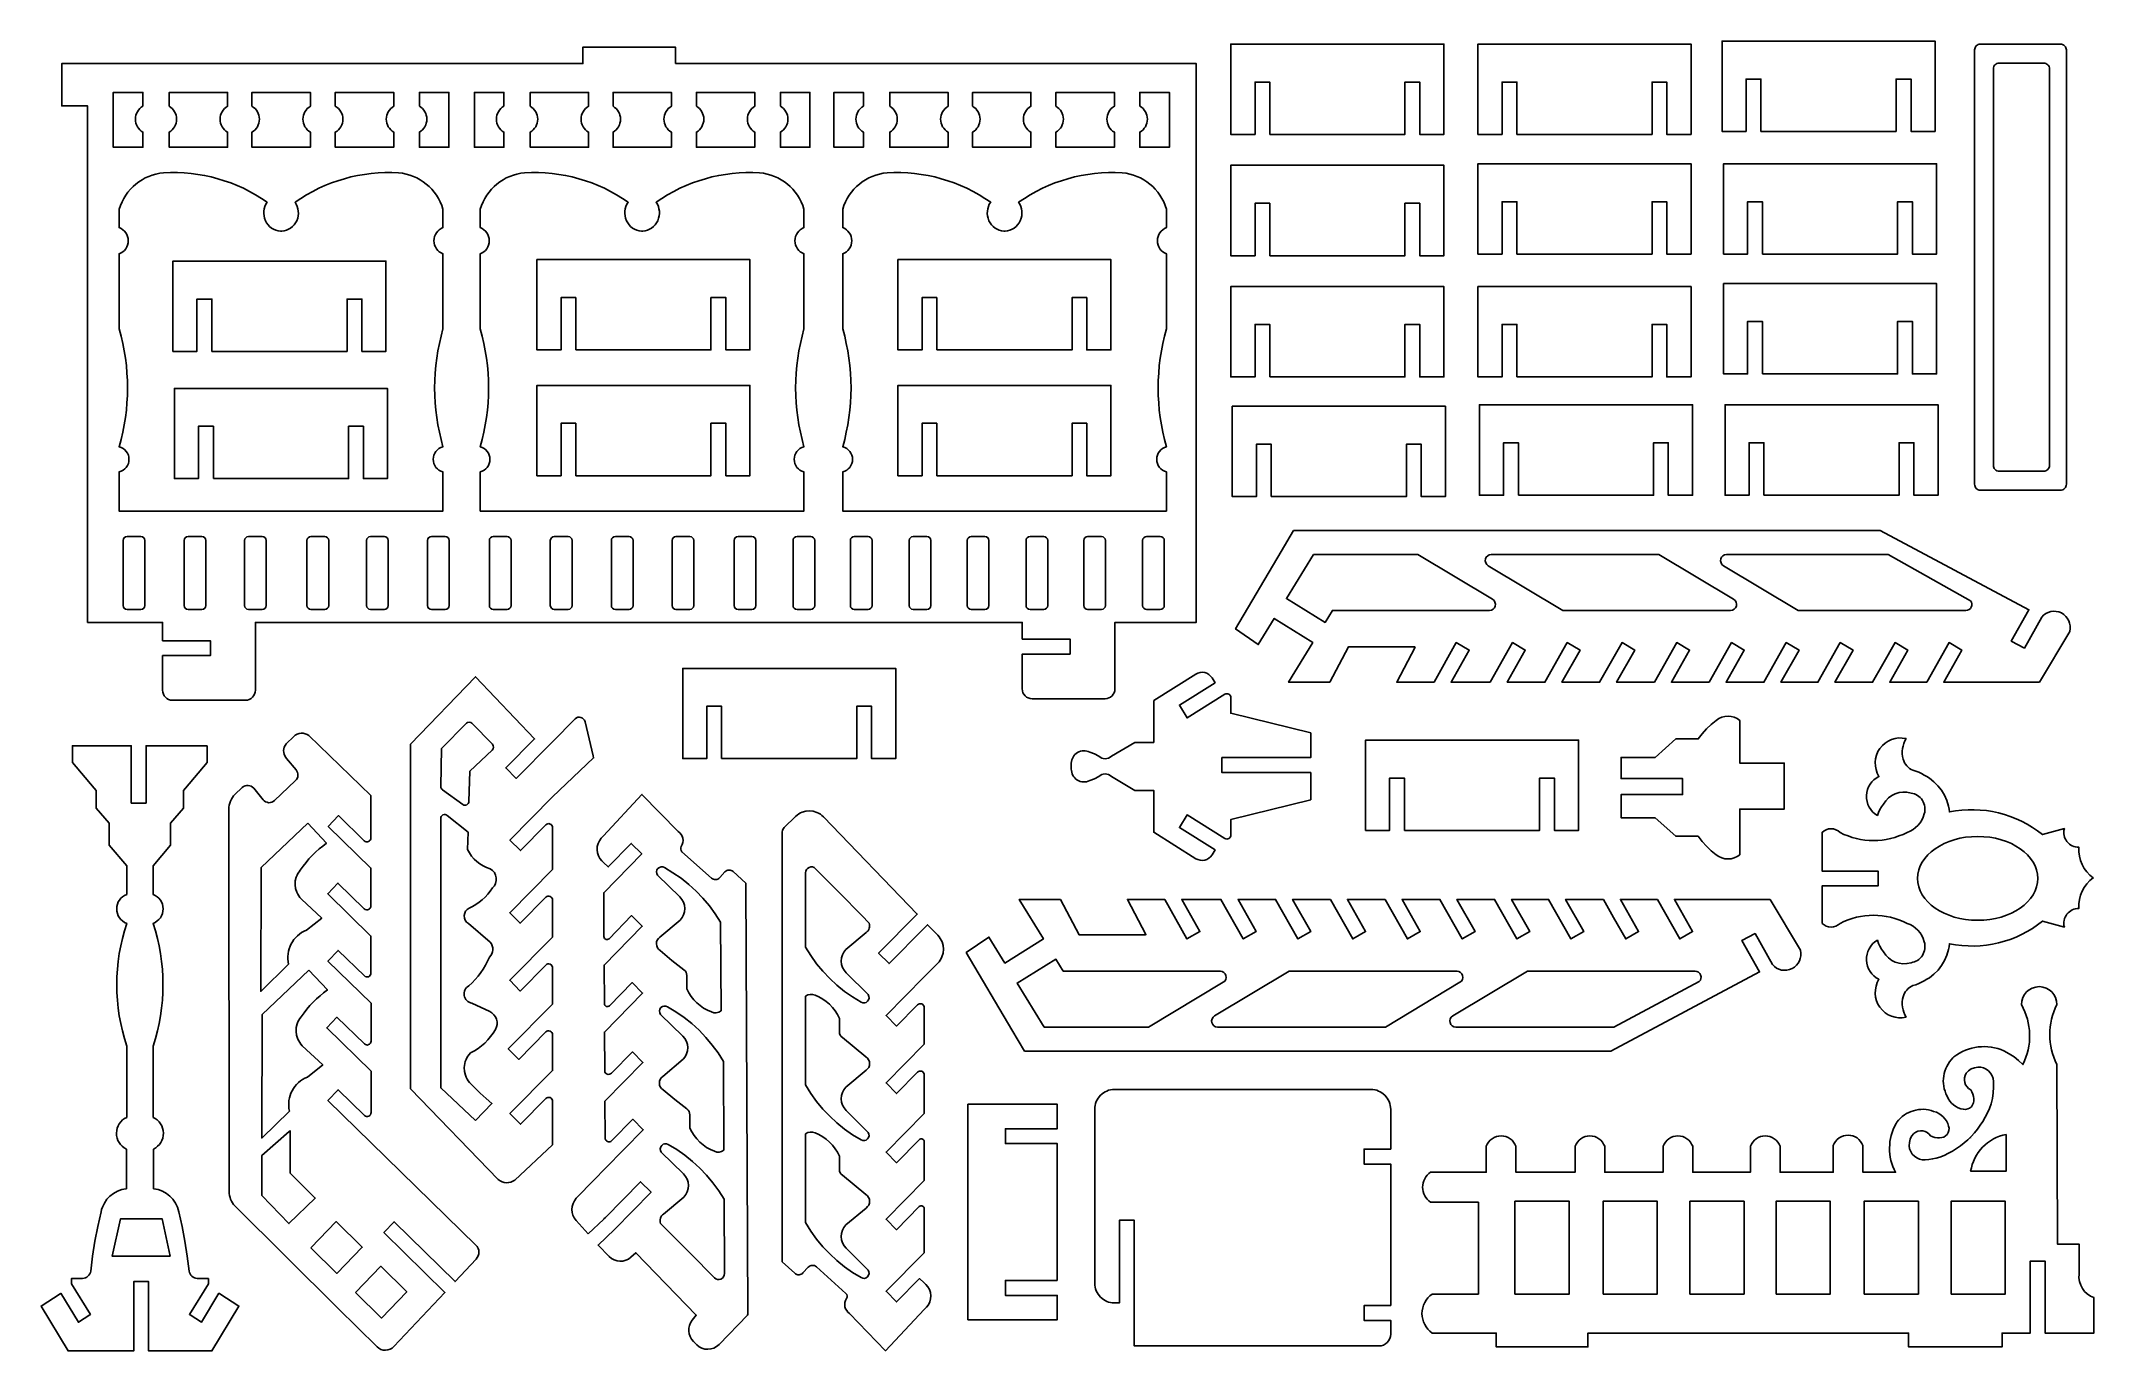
# Model space of a CAD drawing. Extents: x 0.3 to 16.8, y 0.4 to 10.9.
import ezdxf

# ---------------------------------------------------------------- set-up
doc = ezdxf.new("R2010")
doc.units = 0
doc.layers.add('Default_Layer', color=1, linetype='CONTINUOUS')

msp = doc.modelspace()

# ---------------------------------------------------------------- linework, layer by layer
at = {"layer": 'Default_Layer'}
for points in [[(10.179, 10.193), (10.179, 10.615), (10.06, 10.615), (10.06, 10.193), (9.865, 10.193), (9.865, 10.921), (11.582, 10.921), (11.582, 10.193), (11.387, 10.193), (11.387, 10.615), (11.268, 10.615), (11.268, 10.193), (10.179, 10.193)], [(12.169, 10.193), (12.169, 10.615), (12.05, 10.615), (12.05, 10.193), (11.856, 10.193), (11.856, 10.921), (13.572, 10.921), (13.572, 10.193), (13.377, 10.193), (13.377, 10.615), (13.258, 10.615), (13.258, 10.193), (12.169, 10.193)], [(14.135, 10.217), (14.135, 10.639), (14.016, 10.639), (14.016, 10.217), (13.822, 10.217), (13.822, 10.945), (15.538, 10.945), (15.538, 10.217), (15.344, 10.217), (15.344, 10.639), (15.224, 10.639), (15.224, 10.217), (14.135, 10.217)], [(15.856, 7.376), (15.857, 7.366), (15.86, 7.357), (15.864, 7.349), (15.87, 7.341), (15.877, 7.336), (15.885, 7.331), (15.894, 7.328), (15.904, 7.327), (16.547, 7.327), (16.557, 7.328), (16.566, 7.331), (16.574, 7.336), (16.581, 7.341), (16.587, 7.349), (16.591, 7.357), (16.594, 7.366), (16.595, 7.376), (16.595, 10.873), (16.594, 10.882), (16.591, 10.891), (16.587, 10.899), (16.581, 10.907), (16.574, 10.913), (16.565, 10.917), (16.557, 10.92), (16.547, 10.921), (15.904, 10.921), (15.894, 10.92), (15.885, 10.917), (15.877, 10.913), (15.87, 10.907), (15.864, 10.899), (15.86, 10.891), (15.857, 10.882), (15.856, 10.873), (15.856, 7.376)], [(5.392, 10.764), (5.392, 10.897), (4.646, 10.897), (4.646, 10.764), (0.657, 10.764), (0.657, 10.764), (0.449, 10.764), (0.449, 10.422), (0.657, 10.422), (0.657, 6.262), (1.261, 6.262), (1.261, 6.115), (1.646, 6.115), (1.646, 5.995), (1.261, 5.995), (1.261, 5.716), (1.263, 5.699), (1.267, 5.684), (1.274, 5.671), (1.284, 5.659), (1.296, 5.649), (1.309, 5.641), (1.324, 5.637), (1.34, 5.635), (1.928, 5.635), (1.944, 5.637), (1.959, 5.641), (1.973, 5.649), (1.984, 5.659), (1.994, 5.671), (2.002, 5.684), (2.006, 5.699), (2.008, 5.716), (2.008, 6.262), (8.185, 6.262), (8.185, 6.128), (8.57, 6.128), (8.57, 6.007), (8.185, 6.007), (8.185, 5.728), (8.187, 5.711), (8.191, 5.696), (8.199, 5.683), (8.208, 5.671), (8.22, 5.661), (8.234, 5.654), (8.248, 5.649), (8.264, 5.647), (8.852, 5.647), (8.868, 5.649), (8.883, 5.654), (8.897, 5.661), (8.909, 5.671), (8.918, 5.683), (8.926, 5.696), (8.93, 5.711), (8.932, 5.728), (8.932, 6.262), (9.587, 6.262), (9.587, 10.764), (5.392, 10.764)], [(16.007, 7.528), (16.008, 7.519), (16.011, 7.51), (16.015, 7.501), (16.021, 7.494), (16.028, 7.488), (16.036, 7.484), (16.045, 7.481), (16.055, 7.48), (16.412, 7.48), (16.422, 7.481), (16.431, 7.484), (16.439, 7.488), (16.446, 7.494), (16.452, 7.501), (16.456, 7.51), (16.459, 7.519), (16.46, 7.528), (16.46, 10.72), (16.459, 10.73), (16.456, 10.739), (16.452, 10.747), (16.446, 10.754), (16.439, 10.76), (16.431, 10.764), (16.422, 10.767), (16.412, 10.768), (16.055, 10.768), (16.045, 10.767), (16.036, 10.764), (16.028, 10.76), (16.021, 10.754), (16.015, 10.747), (16.011, 10.739), (16.008, 10.73), (16.007, 10.72), (16.007, 7.528)], [(1.102, 10.42), (1.089, 10.412), (1.077, 10.401), (1.067, 10.389), (1.058, 10.376), (1.051, 10.362), (1.046, 10.347), (1.043, 10.332), (1.042, 10.316), (1.043, 10.3), (1.046, 10.284), (1.051, 10.269), (1.058, 10.255), (1.067, 10.242), (1.077, 10.231), (1.089, 10.22), (1.102, 10.211), (1.102, 10.089), (0.864, 10.089), (0.864, 10.531), (1.102, 10.531), (1.102, 10.42)], [(1.314, 10.42), (1.327, 10.411), (1.339, 10.401), (1.349, 10.389), (1.358, 10.376), (1.365, 10.362), (1.37, 10.347), (1.373, 10.332), (1.374, 10.316), (1.373, 10.3), (1.37, 10.284), (1.365, 10.269), (1.358, 10.255), (1.349, 10.242), (1.339, 10.231), (1.327, 10.22), (1.314, 10.211), (1.314, 10.089), (1.784, 10.089), (1.784, 10.211), (1.771, 10.22), (1.759, 10.231), (1.749, 10.242), (1.74, 10.255), (1.733, 10.269), (1.728, 10.284), (1.725, 10.3), (1.724, 10.316), (1.725, 10.332), (1.728, 10.347), (1.733, 10.362), (1.74, 10.376), (1.749, 10.389), (1.759, 10.401), (1.771, 10.411), (1.784, 10.42), (1.784, 10.531), (1.314, 10.531), (1.314, 10.42)], [(1.981, 10.42), (1.994, 10.411), (2.006, 10.401), (2.017, 10.389), (2.025, 10.376), (2.032, 10.362), (2.037, 10.347), (2.04, 10.332), (2.041, 10.316), (2.04, 10.3), (2.037, 10.284), (2.032, 10.269), (2.025, 10.255), (2.017, 10.242), (2.006, 10.231), (1.994, 10.22), (1.981, 10.211), (1.981, 10.089), (2.452, 10.089), (2.452, 10.211), (2.438, 10.22), (2.426, 10.231), (2.416, 10.242), (2.407, 10.255), (2.401, 10.269), (2.396, 10.284), (2.392, 10.3), (2.391, 10.316), (2.392, 10.332), (2.396, 10.347), (2.401, 10.362), (2.407, 10.376), (2.416, 10.389), (2.426, 10.401), (2.438, 10.411), (2.452, 10.42), (2.452, 10.531), (1.981, 10.531), (1.981, 10.42)], [(2.652, 10.42), (2.666, 10.411), (2.678, 10.401), (2.688, 10.389), (2.697, 10.376), (2.704, 10.362), (2.709, 10.347), (2.712, 10.332), (2.713, 10.316), (2.712, 10.3), (2.709, 10.284), (2.704, 10.269), (2.697, 10.255), (2.688, 10.242), (2.678, 10.231), (2.666, 10.22), (2.652, 10.211), (2.652, 10.089), (3.123, 10.089), (3.123, 10.211), (3.11, 10.22), (3.098, 10.231), (3.088, 10.242), (3.079, 10.255), (3.072, 10.269), (3.067, 10.284), (3.064, 10.3), (3.063, 10.316), (3.064, 10.332), (3.067, 10.347), (3.072, 10.362), (3.079, 10.376), (3.088, 10.389), (3.098, 10.401), (3.11, 10.411), (3.123, 10.42), (3.123, 10.531), (2.652, 10.531), (2.652, 10.42)], [(3.329, 10.42), (3.342, 10.412), (3.354, 10.401), (3.364, 10.389), (3.373, 10.376), (3.38, 10.362), (3.385, 10.347), (3.388, 10.332), (3.389, 10.316), (3.388, 10.3), (3.385, 10.284), (3.38, 10.269), (3.373, 10.255), (3.364, 10.242), (3.354, 10.231), (3.342, 10.22), (3.329, 10.211), (3.329, 10.089), (3.567, 10.089), (3.567, 10.531), (3.329, 10.531), (3.329, 10.42)], [(4.01, 10.42), (3.997, 10.412), (3.985, 10.401), (3.974, 10.389), (3.966, 10.376), (3.959, 10.362), (3.954, 10.347), (3.951, 10.332), (3.95, 10.316), (3.951, 10.3), (3.954, 10.284), (3.959, 10.269), (3.966, 10.255), (3.974, 10.242), (3.985, 10.231), (3.997, 10.22), (4.01, 10.211), (4.01, 10.089), (3.772, 10.089), (3.772, 10.531), (4.01, 10.531), (4.01, 10.42)], [(4.222, 10.42), (4.235, 10.411), (4.247, 10.401), (4.257, 10.389), (4.266, 10.376), (4.273, 10.362), (4.278, 10.347), (4.281, 10.332), (4.282, 10.316), (4.281, 10.3), (4.278, 10.284), (4.273, 10.269), (4.266, 10.255), (4.257, 10.242), (4.247, 10.231), (4.235, 10.22), (4.222, 10.211), (4.222, 10.089), (4.692, 10.089), (4.692, 10.211), (4.679, 10.22), (4.667, 10.231), (4.657, 10.242), (4.648, 10.255), (4.641, 10.269), (4.636, 10.284), (4.633, 10.3), (4.632, 10.316), (4.633, 10.332), (4.636, 10.347), (4.641, 10.362), (4.648, 10.376), (4.657, 10.389), (4.667, 10.401), (4.679, 10.411), (4.692, 10.42), (4.692, 10.531), (4.222, 10.531), (4.222, 10.42)], [(4.889, 10.42), (4.902, 10.411), (4.914, 10.401), (4.924, 10.389), (4.933, 10.376), (4.94, 10.362), (4.945, 10.347), (4.948, 10.332), (4.949, 10.316), (4.948, 10.3), (4.945, 10.284), (4.94, 10.269), (4.933, 10.255), (4.924, 10.242), (4.914, 10.231), (4.902, 10.22), (4.889, 10.211), (4.889, 10.089), (5.359, 10.089), (5.359, 10.211), (5.346, 10.22), (5.334, 10.231), (5.324, 10.242), (5.315, 10.255), (5.308, 10.269), (5.303, 10.284), (5.3, 10.3), (5.299, 10.316), (5.3, 10.332), (5.303, 10.347), (5.308, 10.362), (5.315, 10.376), (5.324, 10.389), (5.334, 10.401), (5.346, 10.411), (5.359, 10.42), (5.359, 10.531), (4.889, 10.531), (4.889, 10.42)], [(5.56, 10.42), (5.574, 10.411), (5.585, 10.401), (5.596, 10.389), (5.604, 10.376), (5.611, 10.362), (5.616, 10.347), (5.62, 10.332), (5.621, 10.316), (5.62, 10.3), (5.616, 10.284), (5.611, 10.269), (5.604, 10.255), (5.596, 10.242), (5.585, 10.231), (5.574, 10.22), (5.56, 10.211), (5.56, 10.089), (6.031, 10.089), (6.031, 10.211), (6.018, 10.22), (6.006, 10.231), (5.995, 10.242), (5.987, 10.255), (5.98, 10.269), (5.975, 10.284), (5.972, 10.3), (5.971, 10.316), (5.972, 10.332), (5.975, 10.347), (5.98, 10.362), (5.987, 10.376), (5.995, 10.389), (6.006, 10.401), (6.018, 10.411), (6.031, 10.42), (6.031, 10.531), (5.56, 10.531), (5.56, 10.42)], [(6.237, 10.42), (6.25, 10.412), (6.262, 10.401), (6.272, 10.389), (6.281, 10.376), (6.288, 10.362), (6.293, 10.347), (6.296, 10.332), (6.297, 10.316), (6.296, 10.3), (6.293, 10.284), (6.288, 10.269), (6.281, 10.255), (6.272, 10.242), (6.262, 10.231), (6.25, 10.22), (6.237, 10.211), (6.237, 10.089), (6.475, 10.089), (6.475, 10.531), (6.237, 10.531), (6.237, 10.42)], [(6.906, 10.42), (6.893, 10.412), (6.881, 10.401), (6.87, 10.389), (6.862, 10.376), (6.855, 10.362), (6.85, 10.347), (6.847, 10.332), (6.846, 10.316), (6.847, 10.3), (6.85, 10.284), (6.855, 10.269), (6.862, 10.255), (6.87, 10.242), (6.881, 10.231), (6.893, 10.22), (6.906, 10.211), (6.906, 10.089), (6.668, 10.089), (6.668, 10.531), (6.906, 10.531), (6.906, 10.42)], [(7.118, 10.42), (7.131, 10.411), (7.143, 10.401), (7.153, 10.389), (7.162, 10.376), (7.169, 10.362), (7.174, 10.347), (7.177, 10.332), (7.178, 10.316), (7.177, 10.3), (7.174, 10.284), (7.169, 10.269), (7.162, 10.255), (7.153, 10.242), (7.143, 10.231), (7.131, 10.22), (7.118, 10.211), (7.118, 10.089), (7.588, 10.089), (7.588, 10.211), (7.575, 10.22), (7.563, 10.231), (7.553, 10.242), (7.544, 10.255), (7.537, 10.269), (7.532, 10.284), (7.529, 10.3), (7.528, 10.316), (7.529, 10.332), (7.532, 10.347), (7.537, 10.362), (7.544, 10.376), (7.553, 10.389), (7.563, 10.401), (7.575, 10.411), (7.588, 10.42), (7.588, 10.531), (7.118, 10.531), (7.118, 10.42)], [(7.785, 10.42), (7.798, 10.411), (7.81, 10.401), (7.82, 10.389), (7.829, 10.376), (7.836, 10.362), (7.841, 10.347), (7.844, 10.332), (7.845, 10.316), (7.844, 10.3), (7.841, 10.284), (7.836, 10.269), (7.829, 10.255), (7.82, 10.242), (7.81, 10.231), (7.798, 10.22), (7.785, 10.211), (7.785, 10.089), (8.255, 10.089), (8.255, 10.211), (8.242, 10.22), (8.23, 10.231), (8.22, 10.242), (8.211, 10.255), (8.204, 10.269), (8.199, 10.284), (8.196, 10.3), (8.195, 10.316), (8.196, 10.332), (8.199, 10.347), (8.204, 10.362), (8.211, 10.376), (8.22, 10.389), (8.23, 10.401), (8.242, 10.411), (8.255, 10.42), (8.255, 10.531), (7.785, 10.531), (7.785, 10.42)], [(8.456, 10.42), (8.47, 10.411), (8.481, 10.401), (8.492, 10.389), (8.5, 10.376), (8.507, 10.362), (8.512, 10.347), (8.516, 10.332), (8.517, 10.316), (8.516, 10.3), (8.512, 10.284), (8.507, 10.269), (8.5, 10.255), (8.492, 10.242), (8.481, 10.231), (8.47, 10.22), (8.456, 10.211), (8.456, 10.089), (8.927, 10.089), (8.927, 10.211), (8.913, 10.22), (8.902, 10.231), (8.891, 10.242), (8.883, 10.255), (8.876, 10.269), (8.871, 10.284), (8.868, 10.3), (8.867, 10.316), (8.868, 10.332), (8.871, 10.347), (8.876, 10.362), (8.883, 10.376), (8.891, 10.389), (8.902, 10.401), (8.913, 10.411), (8.927, 10.42), (8.927, 10.531), (8.456, 10.531), (8.456, 10.42)], [(9.132, 10.42), (9.146, 10.412), (9.158, 10.401), (9.168, 10.389), (9.177, 10.376), (9.184, 10.362), (9.189, 10.347), (9.192, 10.332), (9.193, 10.316), (9.192, 10.3), (9.189, 10.284), (9.184, 10.269), (9.177, 10.255), (9.168, 10.242), (9.158, 10.231), (9.146, 10.22), (9.132, 10.211), (9.132, 10.089), (9.371, 10.089), (9.371, 10.531), (9.132, 10.531), (9.132, 10.42)], [(10.179, 9.216), (10.179, 9.639), (10.06, 9.639), (10.06, 9.216), (9.865, 9.216), (9.865, 9.944), (11.582, 9.944), (11.582, 9.216), (11.387, 9.216), (11.387, 9.639), (11.268, 9.639), (11.268, 9.216), (10.179, 9.216)], [(12.169, 9.229), (12.169, 9.651), (12.05, 9.651), (12.05, 9.229), (11.856, 9.229), (11.856, 9.956), (13.572, 9.956), (13.572, 9.229), (13.377, 9.229), (13.377, 9.651), (13.258, 9.651), (13.258, 9.229), (12.169, 9.229)], [(14.147, 9.229), (14.147, 9.651), (14.028, 9.651), (14.028, 9.229), (13.834, 9.229), (13.834, 9.956), (15.55, 9.956), (15.55, 9.229), (15.355, 9.229), (15.355, 9.651), (15.236, 9.651), (15.236, 9.229), (14.147, 9.229)], [(2.21, 9.413), (2.22, 9.413), (2.24, 9.416), (2.258, 9.422), (2.276, 9.429), (2.292, 9.439), (2.307, 9.451), (2.321, 9.465), (2.332, 9.481), (2.341, 9.498), (2.349, 9.517), (2.353, 9.536), (2.355, 9.555), (2.354, 9.574), (2.351, 9.593), (2.346, 9.612), (2.338, 9.63), (2.328, 9.647), (2.374, 9.678), (2.421, 9.707), (2.47, 9.734), (2.519, 9.759), (2.569, 9.781), (2.621, 9.802), (2.672, 9.82), (2.725, 9.836), (2.778, 9.85), (2.832, 9.862), (2.886, 9.871), (2.941, 9.878), (2.996, 9.883), (3.051, 9.886), (3.106, 9.886), (3.162, 9.884), (3.193, 9.88), (3.223, 9.874), (3.253, 9.865), (3.282, 9.855), (3.309, 9.842), (3.336, 9.828), (3.361, 9.811), (3.385, 9.793), (3.408, 9.773), (3.429, 9.751), (3.449, 9.728), (3.467, 9.703), (3.483, 9.677), (3.497, 9.649), (3.509, 9.62), (3.519, 9.59), (3.519, 9.442), (3.504, 9.434), (3.489, 9.425), (3.477, 9.414), (3.466, 9.401), (3.458, 9.386), (3.451, 9.37), (3.448, 9.354), (3.446, 9.336), (3.448, 9.319), (3.451, 9.302), (3.458, 9.286), (3.466, 9.272), (3.477, 9.259), (3.489, 9.247), (3.504, 9.238), (3.519, 9.231), (3.519, 8.626), (3.504, 8.567), (3.49, 8.509), (3.479, 8.45), (3.469, 8.39), (3.462, 8.331), (3.457, 8.271), (3.453, 8.211), (3.452, 8.151), (3.453, 8.091), (3.457, 8.032), (3.462, 7.972), (3.469, 7.912), (3.479, 7.853), (3.49, 7.794), (3.504, 7.735), (3.519, 7.677), (3.503, 7.671), (3.487, 7.663), (3.474, 7.653), (3.462, 7.64), (3.453, 7.626), (3.446, 7.61), (3.442, 7.593), (3.44, 7.576), (3.442, 7.558), (3.446, 7.541), (3.453, 7.525), (3.462, 7.511), (3.474, 7.498), (3.487, 7.488), (3.503, 7.48), (3.519, 7.474), (3.519, 7.159), (2.218, 7.159), (2.212, 7.159), (0.911, 7.159), (0.911, 7.474), (0.928, 7.48), (0.943, 7.488), (0.957, 7.498), (0.968, 7.511), (0.978, 7.525), (0.985, 7.541), (0.989, 7.558), (0.99, 7.576), (0.989, 7.593), (0.985, 7.61), (0.978, 7.626), (0.968, 7.64), (0.957, 7.653), (0.943, 7.663), (0.928, 7.671), (0.911, 7.677), (0.927, 7.735), (0.941, 7.794), (0.952, 7.853), (0.962, 7.912), (0.969, 7.972), (0.974, 8.032), (0.977, 8.091), (0.978, 8.151), (0.977, 8.211), (0.974, 8.271), (0.969, 8.331), (0.962, 8.39), (0.952, 8.45), (0.941, 8.509), (0.927, 8.567), (0.911, 8.626), (0.911, 9.231), (0.927, 9.238), (0.941, 9.247), (0.954, 9.259), (0.964, 9.272), (0.973, 9.286), (0.979, 9.302), (0.983, 9.319), (0.984, 9.336), (0.983, 9.354), (0.979, 9.37), (0.973, 9.386), (0.964, 9.401), (0.954, 9.414), (0.941, 9.425), (0.927, 9.434), (0.911, 9.442), (0.911, 9.59), (0.921, 9.62), (0.934, 9.649), (0.948, 9.677), (0.964, 9.703), (0.982, 9.728), (1.002, 9.751), (1.023, 9.773), (1.045, 9.793), (1.07, 9.811), (1.095, 9.828), (1.121, 9.842), (1.149, 9.855), (1.178, 9.865), (1.207, 9.874), (1.238, 9.88), (1.269, 9.884), (1.324, 9.886), (1.38, 9.886), (1.435, 9.883), (1.49, 9.878), (1.545, 9.871), (1.599, 9.862), (1.653, 9.85), (1.706, 9.836), (1.758, 9.82), (1.81, 9.802), (1.861, 9.781), (1.912, 9.759), (1.961, 9.734), (2.009, 9.707), (2.057, 9.678), (2.103, 9.647), (2.093, 9.63), (2.085, 9.612), (2.079, 9.593), (2.076, 9.574), (2.076, 9.555), (2.078, 9.536), (2.082, 9.517), (2.089, 9.498), (2.099, 9.481), (2.11, 9.465), (2.123, 9.451), (2.138, 9.439), (2.155, 9.429), (2.172, 9.422), (2.191, 9.416), (2.21, 9.413)], [(5.118, 9.413), (5.128, 9.413), (5.148, 9.416), (5.166, 9.422), (5.184, 9.429), (5.2, 9.439), (5.215, 9.451), (5.228, 9.465), (5.24, 9.481), (5.249, 9.498), (5.256, 9.517), (5.261, 9.536), (5.263, 9.555), (5.262, 9.574), (5.259, 9.593), (5.254, 9.612), (5.246, 9.63), (5.236, 9.647), (5.282, 9.678), (5.329, 9.707), (5.378, 9.734), (5.427, 9.759), (5.477, 9.781), (5.528, 9.802), (5.58, 9.82), (5.633, 9.836), (5.686, 9.85), (5.74, 9.862), (5.794, 9.871), (5.849, 9.878), (5.904, 9.883), (5.959, 9.886), (6.014, 9.886), (6.07, 9.884), (6.101, 9.88), (6.131, 9.874), (6.161, 9.865), (6.189, 9.855), (6.217, 9.842), (6.244, 9.828), (6.269, 9.811), (6.293, 9.793), (6.316, 9.773), (6.337, 9.751), (6.357, 9.728), (6.375, 9.703), (6.391, 9.677), (6.405, 9.649), (6.417, 9.62), (6.427, 9.59), (6.427, 9.442), (6.412, 9.434), (6.397, 9.425), (6.385, 9.414), (6.374, 9.401), (6.366, 9.386), (6.359, 9.37), (6.355, 9.354), (6.354, 9.336), (6.355, 9.319), (6.359, 9.302), (6.366, 9.286), (6.374, 9.272), (6.385, 9.259), (6.397, 9.247), (6.412, 9.238), (6.427, 9.231), (6.427, 8.626), (6.412, 8.567), (6.398, 8.509), (6.386, 8.45), (6.377, 8.39), (6.37, 8.331), (6.364, 8.271), (6.361, 8.211), (6.36, 8.151), (6.361, 8.091), (6.364, 8.032), (6.37, 7.972), (6.377, 7.912), (6.386, 7.853), (6.398, 7.794), (6.412, 7.735), (6.427, 7.677), (6.411, 7.671), (6.395, 7.663), (6.382, 7.653), (6.37, 7.64), (6.361, 7.626), (6.354, 7.61), (6.35, 7.593), (6.348, 7.576), (6.35, 7.558), (6.354, 7.541), (6.361, 7.525), (6.37, 7.511), (6.382, 7.498), (6.395, 7.488), (6.411, 7.48), (6.427, 7.474), (6.427, 7.159), (5.126, 7.159), (5.12, 7.159), (3.819, 7.159), (3.819, 7.474), (3.836, 7.48), (3.851, 7.488), (3.865, 7.498), (3.876, 7.511), (3.885, 7.525), (3.892, 7.541), (3.897, 7.558), (3.898, 7.576), (3.897, 7.593), (3.892, 7.61), (3.885, 7.626), (3.876, 7.64), (3.865, 7.653), (3.851, 7.663), (3.836, 7.671), (3.819, 7.677), (3.835, 7.735), (3.849, 7.794), (3.86, 7.853), (3.87, 7.912), (3.877, 7.972), (3.882, 8.032), (3.885, 8.091), (3.886, 8.151), (3.885, 8.211), (3.882, 8.271), (3.877, 8.331), (3.87, 8.39), (3.86, 8.45), (3.849, 8.509), (3.835, 8.567), (3.819, 8.626), (3.819, 9.231), (3.835, 9.238), (3.849, 9.247), (3.862, 9.259), (3.872, 9.272), (3.881, 9.286), (3.887, 9.302), (3.891, 9.319), (3.892, 9.336), (3.891, 9.354), (3.887, 9.37), (3.881, 9.386), (3.872, 9.401), (3.862, 9.414), (3.849, 9.425), (3.835, 9.434), (3.819, 9.442), (3.819, 9.59), (3.829, 9.62), (3.842, 9.649), (3.856, 9.677), (3.872, 9.703), (3.89, 9.728), (3.909, 9.751), (3.931, 9.773), (3.953, 9.793), (3.977, 9.811), (4.003, 9.828), (4.029, 9.842), (4.057, 9.855), (4.086, 9.865), (4.115, 9.874), (4.146, 9.88), (4.177, 9.884), (4.232, 9.886), (4.288, 9.886), (4.343, 9.883), (4.398, 9.878), (4.453, 9.871), (4.507, 9.862), (4.56, 9.85), (4.614, 9.836), (4.666, 9.82), (4.718, 9.802), (4.769, 9.781), (4.819, 9.759), (4.869, 9.734), (4.917, 9.707), (4.965, 9.678), (5.011, 9.647), (5.001, 9.63), (4.993, 9.612), (4.987, 9.593), (4.984, 9.574), (4.984, 9.555), (4.986, 9.536), (4.99, 9.517), (4.997, 9.498), (5.007, 9.481), (5.018, 9.465), (5.031, 9.451), (5.046, 9.439), (5.063, 9.429), (5.08, 9.422), (5.099, 9.416), (5.118, 9.413)], [(8.038, 9.413), (8.048, 9.413), (8.067, 9.416), (8.086, 9.422), (8.104, 9.429), (8.12, 9.439), (8.135, 9.451), (8.148, 9.465), (8.16, 9.481), (8.169, 9.498), (8.176, 9.517), (8.181, 9.536), (8.183, 9.555), (8.182, 9.574), (8.179, 9.593), (8.174, 9.612), (8.166, 9.63), (8.155, 9.647), (8.202, 9.678), (8.249, 9.707), (8.297, 9.734), (8.347, 9.759), (8.397, 9.781), (8.448, 9.802), (8.5, 9.82), (8.553, 9.836), (8.606, 9.85), (8.66, 9.862), (8.714, 9.871), (8.768, 9.878), (8.823, 9.883), (8.879, 9.886), (8.934, 9.886), (8.99, 9.884), (9.021, 9.88), (9.051, 9.874), (9.081, 9.865), (9.109, 9.855), (9.137, 9.842), (9.164, 9.828), (9.189, 9.811), (9.213, 9.793), (9.236, 9.773), (9.257, 9.751), (9.276, 9.728), (9.294, 9.703), (9.31, 9.677), (9.325, 9.649), (9.337, 9.62), (9.347, 9.59), (9.347, 9.442), (9.331, 9.434), (9.317, 9.425), (9.305, 9.414), (9.294, 9.401), (9.286, 9.386), (9.279, 9.37), (9.275, 9.354), (9.274, 9.336), (9.275, 9.319), (9.279, 9.302), (9.286, 9.286), (9.294, 9.272), (9.305, 9.259), (9.317, 9.247), (9.331, 9.238), (9.347, 9.231), (9.347, 8.626), (9.331, 8.567), (9.318, 8.509), (9.306, 8.45), (9.297, 8.39), (9.289, 8.331), (9.284, 8.271), (9.281, 8.211), (9.28, 8.151), (9.281, 8.091), (9.284, 8.032), (9.289, 7.972), (9.297, 7.912), (9.306, 7.853), (9.318, 7.794), (9.331, 7.735), (9.347, 7.677), (9.33, 7.671), (9.315, 7.663), (9.302, 7.653), (9.29, 7.64), (9.281, 7.626), (9.274, 7.61), (9.27, 7.593), (9.268, 7.576), (9.27, 7.558), (9.274, 7.541), (9.281, 7.525), (9.29, 7.511), (9.302, 7.498), (9.315, 7.488), (9.33, 7.48), (9.347, 7.474), (9.347, 7.159), (8.046, 7.159), (8.04, 7.159), (6.739, 7.159), (6.739, 7.474), (6.756, 7.48), (6.771, 7.488), (6.784, 7.498), (6.796, 7.511), (6.805, 7.525), (6.812, 7.541), (6.817, 7.558), (6.818, 7.576), (6.817, 7.593), (6.812, 7.61), (6.805, 7.626), (6.796, 7.64), (6.784, 7.653), (6.771, 7.663), (6.756, 7.671), (6.739, 7.677), (6.755, 7.735), (6.768, 7.794), (6.78, 7.853), (6.789, 7.912), (6.797, 7.972), (6.802, 8.032), (6.805, 8.091), (6.806, 8.151), (6.805, 8.211), (6.802, 8.271), (6.797, 8.331), (6.789, 8.39), (6.78, 8.45), (6.768, 8.509), (6.755, 8.567), (6.739, 8.626), (6.739, 9.231), (6.755, 9.238), (6.769, 9.247), (6.781, 9.259), (6.792, 9.272), (6.801, 9.286), (6.807, 9.302), (6.811, 9.319), (6.812, 9.336), (6.811, 9.354), (6.807, 9.37), (6.801, 9.386), (6.792, 9.401), (6.781, 9.414), (6.769, 9.425), (6.755, 9.434), (6.739, 9.442), (6.739, 9.59), (6.749, 9.62), (6.761, 9.649), (6.776, 9.677), (6.792, 9.703), (6.81, 9.728), (6.829, 9.751), (6.85, 9.773), (6.873, 9.793), (6.897, 9.811), (6.923, 9.828), (6.949, 9.842), (6.977, 9.855), (7.006, 9.865), (7.035, 9.874), (7.065, 9.88), (7.097, 9.884), (7.152, 9.886), (7.208, 9.886), (7.263, 9.883), (7.318, 9.878), (7.372, 9.871), (7.427, 9.862), (7.48, 9.85), (7.533, 9.836), (7.586, 9.82), (7.638, 9.802), (7.689, 9.781), (7.739, 9.759), (7.789, 9.734), (7.837, 9.707), (7.885, 9.678), (7.931, 9.647), (7.92, 9.63), (7.913, 9.612), (7.907, 9.593), (7.904, 9.574), (7.903, 9.555), (7.905, 9.536), (7.91, 9.517), (7.917, 9.498), (7.926, 9.481), (7.938, 9.465), (7.951, 9.451), (7.966, 9.439), (7.983, 9.429), (8, 9.422), (8.019, 9.416), (8.038, 9.413)], [(1.658, 8.445), (1.658, 8.867), (1.538, 8.867), (1.538, 8.445), (1.344, 8.445), (1.344, 9.172), (3.06, 9.172), (3.06, 8.445), (2.866, 8.445), (2.866, 8.867), (2.747, 8.867), (2.747, 8.445), (1.658, 8.445)], [(4.589, 8.457), (4.589, 8.879), (4.47, 8.879), (4.47, 8.457), (4.276, 8.457), (4.276, 9.184), (5.992, 9.184), (5.992, 8.457), (5.798, 8.457), (5.798, 8.879), (5.678, 8.879), (5.678, 8.457), (4.589, 8.457)], [(7.497, 8.457), (7.497, 8.879), (7.378, 8.879), (7.378, 8.457), (7.184, 8.457), (7.184, 9.184), (8.9, 9.184), (8.9, 8.457), (8.705, 8.457), (8.705, 8.879), (8.586, 8.879), (8.586, 8.457), (7.497, 8.457)], [(10.179, 8.24), (10.179, 8.662), (10.06, 8.662), (10.06, 8.24), (9.865, 8.24), (9.865, 8.967), (11.582, 8.967), (11.582, 8.24), (11.387, 8.24), (11.387, 8.662), (11.268, 8.662), (11.268, 8.24), (10.179, 8.24)], [(12.169, 8.24), (12.169, 8.662), (12.05, 8.662), (12.05, 8.24), (11.856, 8.24), (11.856, 8.967), (13.572, 8.967), (13.572, 8.24), (13.377, 8.24), (13.377, 8.662), (13.258, 8.662), (13.258, 8.24), (12.169, 8.24)], [(14.147, 8.264), (14.147, 8.686), (14.028, 8.686), (14.028, 8.264), (13.834, 8.264), (13.834, 8.991), (15.55, 8.991), (15.55, 8.264), (15.355, 8.264), (15.355, 8.686), (15.236, 8.686), (15.236, 8.264), (14.147, 8.264)], [(1.67, 7.42), (1.67, 7.842), (1.55, 7.842), (1.55, 7.42), (1.356, 7.42), (1.356, 8.147), (3.072, 8.147), (3.072, 7.42), (2.878, 7.42), (2.878, 7.842), (2.759, 7.842), (2.759, 7.42), (1.67, 7.42)], [(4.589, 7.444), (4.589, 7.866), (4.47, 7.866), (4.47, 7.444), (4.276, 7.444), (4.276, 8.171), (5.992, 8.171), (5.992, 7.444), (5.798, 7.444), (5.798, 7.866), (5.678, 7.866), (5.678, 7.444), (4.589, 7.444)], [(7.497, 7.444), (7.497, 7.866), (7.378, 7.866), (7.378, 7.444), (7.184, 7.444), (7.184, 8.171), (8.9, 8.171), (8.9, 7.444), (8.705, 7.444), (8.705, 7.866), (8.586, 7.866), (8.586, 7.444), (7.497, 7.444)], [(10.191, 7.275), (10.191, 7.697), (10.071, 7.697), (10.071, 7.275), (9.877, 7.275), (9.877, 8.003), (11.593, 8.003), (11.593, 7.275), (11.399, 7.275), (11.399, 7.697), (11.28, 7.697), (11.28, 7.275), (10.191, 7.275)], [(12.181, 7.287), (12.181, 7.709), (12.062, 7.709), (12.062, 7.287), (11.868, 7.287), (11.868, 8.015), (13.584, 8.015), (13.584, 7.287), (13.389, 7.287), (13.389, 7.709), (13.27, 7.709), (13.27, 7.287), (12.181, 7.287)], [(14.159, 7.287), (14.159, 7.709), (14.04, 7.709), (14.04, 7.287), (13.846, 7.287), (13.846, 8.015), (15.562, 8.015), (15.562, 7.287), (15.367, 7.287), (15.367, 7.709), (15.248, 7.709), (15.248, 7.287), (14.159, 7.287)], [(0.943, 6.399), (0.946, 6.386), (0.952, 6.376), (0.963, 6.369), (0.975, 6.367), (1.086, 6.367), (1.098, 6.369), (1.109, 6.376), (1.115, 6.386), (1.118, 6.399), (1.118, 6.921), (1.115, 6.934), (1.109, 6.944), (1.098, 6.951), (1.086, 6.954), (0.975, 6.954), (0.963, 6.951), (0.952, 6.944), (0.946, 6.934), (0.943, 6.921), (0.943, 6.399)], [(1.435, 6.399), (1.437, 6.386), (1.444, 6.376), (1.454, 6.369), (1.466, 6.367), (1.578, 6.367), (1.59, 6.369), (1.6, 6.376), (1.607, 6.386), (1.61, 6.399), (1.61, 6.921), (1.607, 6.934), (1.6, 6.944), (1.59, 6.951), (1.578, 6.954), (1.466, 6.954), (1.454, 6.951), (1.444, 6.944), (1.437, 6.934), (1.435, 6.921), (1.435, 6.399)], [(1.92, 6.399), (1.923, 6.386), (1.93, 6.376), (1.94, 6.369), (1.952, 6.367), (2.063, 6.367), (2.076, 6.369), (2.086, 6.376), (2.093, 6.386), (2.095, 6.399), (2.095, 6.921), (2.093, 6.934), (2.086, 6.944), (2.076, 6.951), (2.063, 6.954), (1.952, 6.954), (1.94, 6.951), (1.93, 6.944), (1.923, 6.934), (1.92, 6.921), (1.92, 6.399)], [(2.424, 6.399), (2.426, 6.386), (2.433, 6.376), (2.443, 6.369), (2.456, 6.367), (2.567, 6.367), (2.579, 6.369), (2.589, 6.376), (2.596, 6.386), (2.599, 6.399), (2.599, 6.921), (2.596, 6.934), (2.589, 6.944), (2.579, 6.951), (2.567, 6.954), (2.456, 6.954), (2.443, 6.951), (2.433, 6.944), (2.426, 6.934), (2.424, 6.921), (2.424, 6.399)], [(2.904, 6.399), (2.906, 6.386), (2.913, 6.376), (2.923, 6.369), (2.935, 6.367), (3.047, 6.367), (3.059, 6.369), (3.069, 6.376), (3.076, 6.386), (3.078, 6.399), (3.078, 6.921), (3.076, 6.934), (3.069, 6.944), (3.059, 6.951), (3.047, 6.954), (2.935, 6.954), (2.923, 6.951), (2.913, 6.944), (2.906, 6.934), (2.904, 6.921), (2.904, 6.399)], [(3.395, 6.399), (3.398, 6.386), (3.404, 6.376), (3.415, 6.369), (3.427, 6.367), (3.538, 6.367), (3.551, 6.369), (3.561, 6.376), (3.567, 6.386), (3.57, 6.399), (3.57, 6.921), (3.567, 6.934), (3.561, 6.944), (3.551, 6.951), (3.538, 6.954), (3.427, 6.954), (3.415, 6.951), (3.404, 6.944), (3.398, 6.934), (3.395, 6.921), (3.395, 6.399)], [(3.893, 6.399), (3.895, 6.386), (3.902, 6.376), (3.912, 6.369), (3.924, 6.367), (4.036, 6.367), (4.048, 6.369), (4.058, 6.376), (4.065, 6.386), (4.068, 6.399), (4.068, 6.921), (4.065, 6.934), (4.058, 6.944), (4.048, 6.951), (4.036, 6.954), (3.924, 6.954), (3.912, 6.951), (3.902, 6.944), (3.895, 6.934), (3.893, 6.921), (3.893, 6.399)], [(4.384, 6.399), (4.387, 6.386), (4.394, 6.376), (4.404, 6.369), (4.416, 6.367), (4.527, 6.367), (4.54, 6.369), (4.55, 6.376), (4.557, 6.386), (4.559, 6.399), (4.559, 6.921), (4.557, 6.934), (4.55, 6.944), (4.54, 6.951), (4.527, 6.954), (4.416, 6.954), (4.404, 6.951), (4.394, 6.944), (4.387, 6.934), (4.384, 6.921), (4.384, 6.399)], [(4.876, 6.399), (4.878, 6.386), (4.885, 6.376), (4.895, 6.369), (4.908, 6.367), (5.019, 6.367), (5.031, 6.369), (5.041, 6.376), (5.048, 6.386), (5.051, 6.399), (5.051, 6.921), (5.048, 6.934), (5.041, 6.944), (5.031, 6.951), (5.019, 6.954), (4.908, 6.954), (4.895, 6.951), (4.885, 6.944), (4.878, 6.934), (4.876, 6.921), (4.876, 6.399)], [(5.365, 6.399), (5.367, 6.386), (5.374, 6.376), (5.384, 6.369), (5.396, 6.367), (5.508, 6.367), (5.52, 6.369), (5.53, 6.376), (5.537, 6.386), (5.539, 6.399), (5.539, 6.921), (5.537, 6.934), (5.53, 6.944), (5.52, 6.951), (5.508, 6.954), (5.396, 6.954), (5.384, 6.951), (5.374, 6.944), (5.367, 6.934), (5.365, 6.921), (5.365, 6.399)], [(5.865, 6.399), (5.868, 6.386), (5.874, 6.376), (5.884, 6.369), (5.897, 6.367), (6.008, 6.367), (6.02, 6.369), (6.031, 6.376), (6.037, 6.386), (6.04, 6.399), (6.04, 6.921), (6.037, 6.934), (6.031, 6.944), (6.02, 6.951), (6.008, 6.954), (5.897, 6.954), (5.884, 6.951), (5.874, 6.944), (5.868, 6.934), (5.865, 6.921), (5.865, 6.399)], [(6.339, 6.399), (6.341, 6.386), (6.348, 6.376), (6.358, 6.369), (6.371, 6.367), (6.482, 6.367), (6.494, 6.369), (6.504, 6.376), (6.511, 6.386), (6.514, 6.399), (6.514, 6.921), (6.511, 6.934), (6.504, 6.944), (6.494, 6.951), (6.482, 6.954), (6.371, 6.954), (6.358, 6.951), (6.348, 6.944), (6.341, 6.934), (6.339, 6.921), (6.339, 6.399)], [(6.801, 6.399), (6.803, 6.386), (6.81, 6.376), (6.82, 6.369), (6.832, 6.367), (6.944, 6.367), (6.956, 6.369), (6.966, 6.376), (6.973, 6.386), (6.975, 6.399), (6.975, 6.921), (6.973, 6.934), (6.966, 6.944), (6.956, 6.951), (6.944, 6.954), (6.832, 6.954), (6.82, 6.951), (6.81, 6.944), (6.803, 6.934), (6.801, 6.921), (6.801, 6.399)], [(7.274, 6.399), (7.277, 6.386), (7.284, 6.376), (7.294, 6.369), (7.306, 6.367), (7.417, 6.367), (7.43, 6.369), (7.44, 6.376), (7.447, 6.386), (7.449, 6.399), (7.449, 6.921), (7.447, 6.934), (7.44, 6.944), (7.43, 6.951), (7.417, 6.954), (7.306, 6.954), (7.294, 6.951), (7.284, 6.944), (7.277, 6.934), (7.274, 6.921), (7.274, 6.399)], [(7.742, 6.399), (7.745, 6.386), (7.751, 6.376), (7.762, 6.369), (7.774, 6.367), (7.885, 6.367), (7.897, 6.369), (7.908, 6.376), (7.914, 6.386), (7.917, 6.399), (7.917, 6.921), (7.914, 6.934), (7.908, 6.944), (7.897, 6.951), (7.885, 6.954), (7.774, 6.954), (7.762, 6.951), (7.751, 6.944), (7.745, 6.934), (7.742, 6.921), (7.742, 6.399)], [(8.216, 6.399), (8.218, 6.386), (8.225, 6.376), (8.235, 6.369), (8.248, 6.367), (8.359, 6.367), (8.371, 6.369), (8.381, 6.376), (8.388, 6.386), (8.391, 6.399), (8.391, 6.921), (8.388, 6.934), (8.381, 6.944), (8.371, 6.951), (8.359, 6.954), (8.248, 6.954), (8.235, 6.951), (8.225, 6.944), (8.218, 6.934), (8.216, 6.921), (8.216, 6.399)], [(8.681, 6.399), (8.683, 6.386), (8.69, 6.376), (8.7, 6.369), (8.712, 6.367), (8.824, 6.367), (8.836, 6.369), (8.846, 6.376), (8.853, 6.386), (8.855, 6.399), (8.855, 6.921), (8.853, 6.934), (8.846, 6.944), (8.836, 6.951), (8.824, 6.954), (8.712, 6.954), (8.7, 6.951), (8.69, 6.944), (8.683, 6.934), (8.681, 6.921), (8.681, 6.399)], [(9.154, 6.399), (9.157, 6.386), (9.164, 6.376), (9.174, 6.369), (9.186, 6.367), (9.297, 6.367), (9.31, 6.369), (9.32, 6.376), (9.327, 6.386), (9.329, 6.399), (9.329, 6.921), (9.327, 6.934), (9.32, 6.944), (9.31, 6.951), (9.297, 6.954), (9.186, 6.954), (9.174, 6.951), (9.164, 6.944), (9.157, 6.934), (9.154, 6.921), (9.154, 6.399)], [(10.371, 7.002), (10.648, 7.002), (10.655, 7.002), (15.095, 7.002), (16.293, 6.364), (16.151, 6.111), (16.257, 6.055), (16.397, 6.305), (16.412, 6.321), (16.43, 6.333), (16.449, 6.343), (16.47, 6.349), (16.491, 6.352), (16.513, 6.351), (16.534, 6.346), (16.555, 6.338), (16.574, 6.326), (16.59, 6.311), (16.603, 6.295), (16.614, 6.276), (16.621, 6.255), (16.626, 6.234), (16.626, 6.212), (16.623, 6.19), (16.378, 5.78), (15.607, 5.78), (15.753, 6.039), (15.65, 6.099), (15.47, 5.78), (15.172, 5.78), (15.318, 6.039), (15.215, 6.099), (15.117, 5.926), (15.035, 5.78), (14.731, 5.78), (14.877, 6.039), (14.774, 6.099), (14.594, 5.78), (14.296, 5.78), (14.442, 6.039), (14.339, 6.099), (14.159, 5.78), (13.855, 5.78), (14.001, 6.039), (13.898, 6.099), (13.718, 5.78), (13.414, 5.78), (13.56, 6.039), (13.457, 6.099), (13.277, 5.78), (12.973, 5.78), (13.119, 6.039), (13.016, 6.099), (12.836, 5.78), (12.532, 5.78), (12.678, 6.039), (12.575, 6.099), (12.395, 5.78), (12.092, 5.78), (12.237, 6.039), (12.134, 6.099), (11.954, 5.78), (11.639, 5.78), (11.785, 6.039), (11.681, 6.099), (11.502, 5.78), (11.201, 5.78), (11.35, 6.063), (11.346, 6.065), (10.812, 6.065), (10.662, 5.78), (10.33, 5.78), (10.525, 6.099), (10.215, 6.294), (10.086, 6.083), (9.903, 6.209), (10.271, 6.832), (10.371, 7.002)], [(10.53, 6.809), (10.959, 6.809), (11.372, 6.809), (11.973, 6.448), (11.985, 6.438), (11.993, 6.425), (11.996, 6.41), (11.995, 6.394), (11.988, 6.38), (11.978, 6.369), (11.964, 6.361), (11.949, 6.359), (10.684, 6.359), (10.625, 6.262), (10.313, 6.454), (10.53, 6.809)], [(12.54, 6.359), (13.891, 6.359), (13.907, 6.361), (13.92, 6.369), (13.931, 6.38), (13.937, 6.394), (13.939, 6.41), (13.935, 6.425), (13.927, 6.438), (13.915, 6.448), (13.314, 6.809), (11.963, 6.809), (11.947, 6.806), (11.934, 6.799), (11.923, 6.788), (11.917, 6.773), (11.915, 6.758), (11.919, 6.743), (11.927, 6.729), (11.939, 6.719), (12.54, 6.359)], [(15.161, 6.809), (13.858, 6.809), (13.842, 6.806), (13.829, 6.799), (13.818, 6.788), (13.812, 6.773), (13.81, 6.758), (13.814, 6.743), (13.821, 6.729), (13.833, 6.719), (14.435, 6.359), (15.786, 6.359), (15.799, 6.361), (15.812, 6.366), (15.822, 6.375), (15.829, 6.386), (15.833, 6.399), (15.833, 6.412), (15.83, 6.425), (15.823, 6.437), (15.161, 6.809)], [(3.965, 1.774), (3.98, 1.763), (3.996, 1.756), (4.013, 1.751), (4.03, 1.749), (4.048, 1.75), (4.065, 1.754), (4.081, 1.76), (4.097, 1.77), (4.097, 1.77), (4.402, 2.054), (4.402, 2.404), (4.401, 2.414), (4.397, 2.422), (4.391, 2.429), (4.383, 2.434), (4.373, 2.436), (4.364, 2.436), (4.356, 2.433), (4.348, 2.427), (4.143, 2.22), (4.059, 2.305), (4.402, 2.652), (4.402, 2.94), (4.401, 2.95), (4.397, 2.958), (4.391, 2.965), (4.383, 2.97), (4.373, 2.972), (4.364, 2.972), (4.356, 2.969), (4.348, 2.963), (4.129, 2.742), (4.045, 2.827), (4.402, 3.188), (4.402, 3.479), (4.401, 3.489), (4.397, 3.497), (4.391, 3.504), (4.383, 3.509), (4.373, 3.511), (4.364, 3.511), (4.355, 3.508), (4.348, 3.502), (4.142, 3.293), (4.057, 3.379), (4.402, 3.727), (4.402, 4.025), (4.401, 4.035), (4.397, 4.043), (4.391, 4.05), (4.383, 4.055), (4.373, 4.057), (4.364, 4.057), (4.355, 4.054), (4.348, 4.048), (4.141, 3.839), (4.057, 3.924), (4.402, 4.273), (4.402, 4.609), (4.401, 4.618), (4.397, 4.626), (4.391, 4.633), (4.383, 4.638), (4.373, 4.641), (4.364, 4.64), (4.355, 4.637), (4.348, 4.631), (4.143, 4.424), (4.058, 4.509), (4.402, 4.857), (4.733, 5.17), (4.729, 5.188), (4.664, 5.462), (4.66, 5.474), (4.652, 5.484), (4.643, 5.492), (4.631, 5.497), (4.618, 5.499), (4.606, 5.498), (4.594, 5.493), (4.584, 5.485), (4.402, 5.301), (4.11, 5.005), (4.025, 5.09), (4.257, 5.324), (3.78, 5.825), (3.258, 5.28), (3.258, 2.504), (3.965, 1.774), (3.965, 1.774)], [(5.763, 5.165), (5.763, 5.587), (5.644, 5.587), (5.644, 5.165), (5.45, 5.165), (5.45, 5.892), (7.166, 5.892), (7.166, 5.165), (6.971, 5.165), (6.971, 5.587), (6.852, 5.587), (6.852, 5.165), (5.763, 5.165)], [(9.865, 4.549), (9.864, 4.54), (9.861, 4.533), (9.856, 4.526), (9.849, 4.521), (9.841, 4.518), (9.833, 4.517), (9.825, 4.518), (9.817, 4.522), (9.513, 4.712), (9.451, 4.609), (9.738, 4.429), (9.714, 4.39), (9.702, 4.375), (9.688, 4.362), (9.672, 4.353), (9.655, 4.347), (9.636, 4.345), (9.618, 4.346), (9.6, 4.351), (9.583, 4.359), (9.244, 4.572), (9.244, 4.909), (9.091, 4.909), (8.904, 5.02), (8.893, 5.029), (8.88, 5.036), (8.866, 5.04), (8.852, 5.041), (8.838, 5.04), (8.825, 5.036), (8.812, 5.029), (8.801, 5.02), (8.766, 5.001), (8.729, 4.988), (8.717, 4.983), (8.704, 4.979), (8.692, 4.977), (8.679, 4.977), (8.666, 4.978), (8.653, 4.981), (8.641, 4.986), (8.629, 4.992), (8.618, 5), (8.609, 5.009), (8.6, 5.019), (8.593, 5.03), (8.588, 5.042), (8.584, 5.055), (8.581, 5.068), (8.58, 5.081), (8.58, 5.128), (8.582, 5.141), (8.585, 5.154), (8.589, 5.166), (8.595, 5.177), (8.602, 5.188), (8.61, 5.198), (8.62, 5.206), (8.631, 5.214), (8.642, 5.22), (8.654, 5.224), (8.667, 5.227), (8.68, 5.228), (8.692, 5.228), (8.705, 5.226), (8.717, 5.222), (8.729, 5.217), (8.766, 5.203), (8.801, 5.185), (8.812, 5.176), (8.825, 5.169), (8.838, 5.165), (8.852, 5.163), (8.866, 5.165), (8.88, 5.169), (8.893, 5.176), (8.904, 5.185), (9.091, 5.295), (9.244, 5.295), (9.244, 5.633), (9.583, 5.846), (9.6, 5.854), (9.618, 5.859), (9.636, 5.86), (9.655, 5.858), (9.672, 5.852), (9.688, 5.843), (9.702, 5.83), (9.714, 5.815), (9.738, 5.776), (9.451, 5.596), (9.513, 5.493), (9.817, 5.683), (9.825, 5.687), (9.833, 5.688), (9.841, 5.687), (9.849, 5.684), (9.856, 5.679), (9.861, 5.672), (9.864, 5.665), (9.865, 5.656), (9.865, 5.531), (10.509, 5.372), (10.509, 5.173), (9.794, 5.173), (9.794, 5.052), (10.509, 5.052), (10.509, 4.833), (9.865, 4.674), (9.865, 4.549)], [(3.728, 4.82), (3.727, 4.811), (3.723, 4.803), (3.718, 4.797), (3.711, 4.792), (3.702, 4.789), (3.694, 4.789), (3.686, 4.791), (3.678, 4.795), (3.515, 4.914), (3.509, 4.919), (3.505, 4.926), (3.502, 4.933), (3.502, 4.941), (3.508, 5.247), (3.708, 5.45), (3.718, 5.457), (3.73, 5.459), (3.743, 5.457), (3.753, 5.45), (3.917, 5.28), (3.924, 5.269), (3.926, 5.257), (3.923, 5.245), (3.916, 5.234), (3.736, 5.063), (3.728, 4.82)], [(13.63, 4.539), (13.449, 4.539), (13.282, 4.688), (13.008, 4.688), (13.008, 4.875), (13.504, 4.875), (13.504, 5.004), (13.008, 5.004), (13.008, 5.175), (13.282, 5.175), (13.449, 5.324), (13.63, 5.324), (13.662, 5.365), (13.697, 5.404), (13.734, 5.439), (13.774, 5.473), (13.796, 5.487), (13.82, 5.498), (13.845, 5.504), (13.87, 5.506), (13.895, 5.504), (13.92, 5.498), (13.943, 5.487), (13.965, 5.472), (13.965, 5.129), (14.148, 5.129), (14.154, 5.129), (14.323, 5.129), (14.323, 4.759), (14.154, 4.759), (14.148, 4.759), (13.965, 4.759), (13.965, 4.734), (13.965, 4.391), (13.943, 4.376), (13.92, 4.365), (13.895, 4.359), (13.87, 4.357), (13.845, 4.359), (13.82, 4.365), (13.796, 4.376), (13.774, 4.39), (13.734, 4.423), (13.697, 4.459), (13.662, 4.498), (13.63, 4.539)], [(2.317, 5.344), (2.33, 5.354), (2.345, 5.362), (2.361, 5.367), (2.377, 5.369), (2.393, 5.369), (2.409, 5.365), (2.425, 5.359), (2.439, 5.35), (2.939, 4.867), (2.939, 4.527), (2.937, 4.517), (2.934, 4.509), (2.927, 4.502), (2.919, 4.497), (2.91, 4.495), (2.901, 4.495), (2.893, 4.498), (2.885, 4.503), (2.677, 4.706), (2.595, 4.619), (2.939, 4.283), (2.939, 3.979), (2.938, 3.97), (2.934, 3.961), (2.928, 3.954), (2.92, 3.95), (2.911, 3.947), (2.902, 3.948), (2.893, 3.95), (2.885, 3.956), (2.673, 4.163), (2.591, 4.076), (2.939, 3.736), (2.939, 3.438), (2.938, 3.428), (2.934, 3.42), (2.928, 3.413), (2.92, 3.408), (2.911, 3.406), (2.902, 3.406), (2.893, 3.409), (2.886, 3.415), (2.675, 3.62), (2.593, 3.533), (2.94, 3.194), (2.94, 2.89), (2.938, 2.881), (2.935, 2.872), (2.928, 2.866), (2.92, 2.861), (2.911, 2.858), (2.902, 2.859), (2.894, 2.862), (2.886, 2.867), (2.665, 3.082), (2.583, 2.996), (2.94, 2.647), (2.94, 2.314), (2.939, 2.305), (2.935, 2.296), (2.929, 2.29), (2.921, 2.285), (2.912, 2.282), (2.903, 2.283), (2.894, 2.286), (2.886, 2.291), (2.675, 2.498), (2.592, 2.411), (2.94, 2.071), (3.784, 1.246), (3.795, 1.234), (3.802, 1.22), (3.807, 1.205), (3.809, 1.19), (3.807, 1.175), (3.803, 1.16), (3.796, 1.146), (3.787, 1.133), (3.617, 0.953), (3.126, 1.435), (3.043, 1.348), (3.535, 0.865), (3.124, 0.429), (3.109, 0.417), (3.093, 0.407), (3.075, 0.402), (3.056, 0.399), (3.037, 0.401), (3.019, 0.406), (3.003, 0.415), (2.988, 0.427), (2.673, 0.739), (1.844, 1.562), (1.833, 1.574), (1.824, 1.587), (1.816, 1.6), (1.809, 1.615), (1.804, 1.629), (1.8, 1.645), (1.797, 1.661), (1.796, 1.677), (1.795, 4.759), (1.795, 4.775), (1.798, 4.791), (1.802, 4.807), (1.807, 4.822), (1.815, 4.837), (1.823, 4.851), (1.833, 4.864), (1.844, 4.876), (1.903, 4.932), (1.913, 4.94), (1.925, 4.946), (1.937, 4.949), (1.95, 4.949), (1.963, 4.947), (1.975, 4.942), (1.986, 4.935), (1.996, 4.926), (2.07, 4.834), (2.079, 4.825), (2.09, 4.817), (2.102, 4.813), (2.115, 4.81), (2.128, 4.811), (2.14, 4.814), (2.152, 4.82), (2.163, 4.828), (2.33, 4.986), (2.339, 4.996), (2.345, 5.006), (2.349, 5.017), (2.35, 5.029), (2.35, 5.041), (2.348, 5.053), (2.343, 5.064), (2.336, 5.074), (2.26, 5.167), (2.254, 5.174), (2.246, 5.186), (2.241, 5.2), (2.237, 5.214), (2.236, 5.229), (2.238, 5.243), (2.241, 5.258), (2.247, 5.271), (2.256, 5.284), (2.317, 5.344)], [(11.263, 4.586), (11.263, 5.008), (11.144, 5.008), (11.144, 4.586), (10.95, 4.586), (10.95, 5.314), (12.666, 5.314), (12.666, 4.586), (12.471, 4.586), (12.471, 5.008), (12.352, 5.008), (12.352, 4.586), (11.263, 4.586)], [(15.281, 5.161), (15.276, 5.182), (15.274, 5.203), (15.274, 5.225), (15.276, 5.246), (15.28, 5.266), (15.286, 5.287), (15.294, 5.307), (15.304, 5.326), (15.274, 5.33), (15.244, 5.331), (15.215, 5.327), (15.187, 5.318), (15.16, 5.306), (15.136, 5.29), (15.113, 5.27), (15.094, 5.247), (15.078, 5.221), (15.066, 5.193), (15.059, 5.164), (15.056, 5.135), (15.057, 5.105), (15.062, 5.076), (15.071, 5.047), (15.085, 5.02), (15.064, 5.008), (15.045, 4.994), (15.028, 4.977), (15.014, 4.958), (15.002, 4.937), (14.994, 4.915), (14.988, 4.891), (14.985, 4.867), (14.986, 4.843), (14.99, 4.819), (14.997, 4.796), (15.007, 4.774), (15.02, 4.754), (15.035, 4.736), (15.053, 4.72), (15.073, 4.707), (15.083, 4.731), (15.094, 4.754), (15.107, 4.777), (15.121, 4.799), (15.14, 4.826), (15.163, 4.849), (15.189, 4.868), (15.217, 4.882), (15.248, 4.891), (15.279, 4.895), (15.311, 4.894), (15.344, 4.887), (15.358, 4.885), (15.371, 4.881), (15.384, 4.875), (15.396, 4.868), (15.408, 4.86), (15.418, 4.851), (15.428, 4.84), (15.436, 4.828), (15.443, 4.816), (15.448, 4.803), (15.453, 4.789), (15.455, 4.775), (15.456, 4.761), (15.456, 4.747), (15.454, 4.733), (15.451, 4.719), (15.442, 4.693), (15.431, 4.669), (15.417, 4.647), (15.4, 4.627), (15.381, 4.609), (15.36, 4.593), (15.337, 4.58), (15.312, 4.57), (15.28, 4.555), (15.247, 4.542), (15.213, 4.53), (15.18, 4.521), (15.145, 4.514), (15.111, 4.509), (15.076, 4.506), (15.042, 4.505), (15.007, 4.506), (14.972, 4.509), (14.938, 4.514), (14.904, 4.521), (14.87, 4.53), (14.837, 4.542), (14.804, 4.555), (14.772, 4.57), (14.756, 4.583), (14.739, 4.592), (14.72, 4.598), (14.7, 4.6), (14.68, 4.598), (14.661, 4.592), (14.644, 4.583), (14.628, 4.57), (14.628, 4.259), (15.079, 4.259), (15.079, 4.139), (14.628, 4.139), (14.628, 3.838), (14.644, 3.826), (14.661, 3.816), (14.68, 3.81), (14.7, 3.808), (14.72, 3.81), (14.739, 3.816), (14.756, 3.826), (14.772, 3.838), (14.804, 3.854), (14.837, 3.867), (14.87, 3.878), (14.904, 3.887), (14.938, 3.894), (14.972, 3.899), (15.007, 3.902), (15.042, 3.903), (15.076, 3.902), (15.111, 3.899), (15.145, 3.894), (15.18, 3.887), (15.213, 3.878), (15.247, 3.867), (15.28, 3.854), (15.312, 3.838), (15.337, 3.828), (15.36, 3.815), (15.381, 3.8), (15.4, 3.782), (15.417, 3.762), (15.431, 3.739), (15.442, 3.715), (15.451, 3.69), (15.454, 3.676), (15.456, 3.662), (15.456, 3.647), (15.455, 3.633), (15.453, 3.619), (15.448, 3.606), (15.443, 3.593), (15.436, 3.58), (15.428, 3.568), (15.418, 3.558), (15.408, 3.548), (15.396, 3.54), (15.384, 3.533), (15.371, 3.528), (15.358, 3.524), (15.344, 3.521), (15.311, 3.514), (15.279, 3.513), (15.248, 3.517), (15.217, 3.526), (15.189, 3.54), (15.163, 3.559), (15.14, 3.582), (15.121, 3.609), (15.107, 3.631), (15.094, 3.654), (15.083, 3.677), (15.073, 3.702), (15.053, 3.688), (15.035, 3.672), (15.02, 3.654), (15.007, 3.634), (14.997, 3.612), (14.99, 3.59), (14.986, 3.566), (14.985, 3.541), (14.988, 3.517), (14.994, 3.494), (15.002, 3.471), (15.014, 3.451), (15.028, 3.432), (15.045, 3.415), (15.064, 3.4), (15.085, 3.388), (15.071, 3.361), (15.062, 3.333), (15.057, 3.303), (15.056, 3.274), (15.059, 3.244), (15.066, 3.215), (15.078, 3.188), (15.094, 3.162), (15.113, 3.138), (15.136, 3.118), (15.16, 3.102), (15.187, 3.09), (15.215, 3.082), (15.244, 3.078), (15.274, 3.078), (15.304, 3.083), (15.294, 3.102), (15.286, 3.122), (15.28, 3.142), (15.276, 3.163), (15.274, 3.184), (15.274, 3.205), (15.276, 3.226), (15.28, 3.247), (15.285, 3.262), (15.292, 3.276), (15.3, 3.289), (15.309, 3.301), (15.32, 3.312), (15.332, 3.322), (15.344, 3.33), (15.358, 3.337), (15.383, 3.344), (15.406, 3.353), (15.429, 3.364), (15.451, 3.376), (15.472, 3.388), (15.492, 3.4), (15.529, 3.429), (15.562, 3.462), (15.59, 3.499), (15.614, 3.539), (15.632, 3.581), (15.646, 3.627), (15.65, 3.65), (15.653, 3.674), (15.703, 3.665), (15.753, 3.659), (15.803, 3.656), (15.853, 3.655), (15.902, 3.658), (15.951, 3.663), (16, 3.671), (16.049, 3.681), (16.096, 3.694), (16.143, 3.709), (16.19, 3.728), (16.235, 3.748), (16.279, 3.771), (16.322, 3.797), (16.364, 3.825), (16.404, 3.856), (16.579, 3.808), (16.576, 3.821), (16.575, 3.835), (16.576, 3.849), (16.578, 3.862), (16.581, 3.876), (16.586, 3.888), (16.593, 3.9), (16.6, 3.912), (16.61, 3.922), (16.62, 3.932), (16.631, 3.939), (16.643, 3.946), (16.655, 3.951), (16.668, 3.955), (16.682, 3.957), (16.696, 3.958), (16.695, 3.994), (16.7, 4.029), (16.709, 4.064), (16.722, 4.096), (16.739, 4.127), (16.76, 4.156), (16.784, 4.182), (16.812, 4.204), (16.784, 4.227), (16.76, 4.253), (16.739, 4.281), (16.722, 4.312), (16.709, 4.345), (16.7, 4.379), (16.695, 4.414), (16.696, 4.451), (16.682, 4.451), (16.668, 4.453), (16.655, 4.457), (16.643, 4.462), (16.631, 4.469), (16.62, 4.477), (16.61, 4.486), (16.6, 4.496), (16.593, 4.508), (16.586, 4.52), (16.581, 4.533), (16.578, 4.546), (16.576, 4.56), (16.575, 4.573), (16.576, 4.587), (16.579, 4.601), (16.404, 4.553), (16.364, 4.583), (16.322, 4.611), (16.279, 4.637), (16.235, 4.66), (16.19, 4.681), (16.143, 4.699), (16.096, 4.715), (16.049, 4.728), (16, 4.738), (15.951, 4.746), (15.902, 4.751), (15.853, 4.753), (15.803, 4.753), (15.753, 4.749), (15.703, 4.743), (15.653, 4.735), (15.65, 4.758), (15.646, 4.782), (15.632, 4.827), (15.614, 4.87), (15.59, 4.91), (15.561, 4.946), (15.529, 4.979), (15.492, 5.008), (15.472, 5.021), (15.451, 5.032), (15.429, 5.044), (15.406, 5.055), (15.383, 5.064), (15.358, 5.071), (15.344, 5.078), (15.332, 5.086), (15.32, 5.096), (15.309, 5.107), (15.3, 5.119), (15.292, 5.132), (15.285, 5.146), (15.281, 5.161)], [(1.621, 5.269), (1.621, 5.133), (1.446, 4.926), (1.43, 4.908), (1.43, 4.767), (1.325, 4.644), (1.325, 4.467), (1.184, 4.3), (1.184, 4.071), (1.201, 4.063), (1.217, 4.052), (1.231, 4.04), (1.243, 4.026), (1.252, 4.01), (1.259, 3.992), (1.264, 3.974), (1.265, 3.954), (1.264, 3.935), (1.259, 3.917), (1.252, 3.899), (1.243, 3.883), (1.231, 3.869), (1.217, 3.857), (1.201, 3.846), (1.184, 3.838), (1.203, 3.778), (1.219, 3.717), (1.233, 3.656), (1.244, 3.594), (1.253, 3.532), (1.259, 3.469), (1.263, 3.407), (1.264, 3.344), (1.263, 3.281), (1.259, 3.219), (1.253, 3.156), (1.244, 3.094), (1.233, 3.032), (1.219, 2.971), (1.203, 2.91), (1.184, 2.85), (1.184, 2.275), (1.202, 2.265), (1.218, 2.254), (1.232, 2.24), (1.244, 2.224), (1.254, 2.207), (1.261, 2.188), (1.266, 2.169), (1.268, 2.148), (1.266, 2.128), (1.262, 2.108), (1.256, 2.09), (1.247, 2.072), (1.235, 2.056), (1.221, 2.042), (1.206, 2.029), (1.188, 2.019), (1.188, 1.7), (1.207, 1.697), (1.225, 1.693), (1.259, 1.681), (1.291, 1.663), (1.319, 1.641), (1.344, 1.615), (1.365, 1.585), (1.38, 1.551), (1.386, 1.534), (1.391, 1.515), (1.418, 1.397), (1.441, 1.278), (1.46, 1.158), (1.474, 1.037), (1.478, 1.025), (1.483, 1.015), (1.489, 1.005), (1.497, 0.996), (1.507, 0.989), (1.517, 0.983), (1.528, 0.979), (1.54, 0.977), (1.63, 0.977), (1.63, 0.933), (1.477, 0.688), (1.482, 0.685), (1.573, 0.625), (1.715, 0.858), (1.721, 0.854), (1.875, 0.755), (1.658, 0.394), (1.148, 0.394), (1.148, 0.953), (1.029, 0.953), (1.029, 0.394), (0.499, 0.394), (0.282, 0.755), (0.435, 0.854), (0.441, 0.858), (0.583, 0.625), (0.674, 0.685), (0.679, 0.688), (0.527, 0.933), (0.527, 0.977), (0.617, 0.977), (0.629, 0.979), (0.64, 0.983), (0.65, 0.989), (0.659, 0.996), (0.667, 1.005), (0.674, 1.015), (0.679, 1.025), (0.682, 1.037), (0.697, 1.158), (0.715, 1.278), (0.738, 1.397), (0.766, 1.515), (0.77, 1.534), (0.776, 1.551), (0.792, 1.585), (0.812, 1.615), (0.837, 1.641), (0.866, 1.663), (0.897, 1.681), (0.932, 1.693), (0.95, 1.697), (0.969, 1.7), (0.969, 2.019), (0.951, 2.029), (0.935, 2.042), (0.921, 2.056), (0.91, 2.072), (0.901, 2.09), (0.894, 2.108), (0.89, 2.128), (0.889, 2.148), (0.891, 2.169), (0.895, 2.188), (0.903, 2.207), (0.912, 2.224), (0.924, 2.24), (0.938, 2.254), (0.955, 2.265), (0.972, 2.275), (0.972, 2.85), (0.954, 2.91), (0.937, 2.971), (0.924, 3.032), (0.912, 3.094), (0.903, 3.156), (0.897, 3.219), (0.893, 3.281), (0.892, 3.344), (0.893, 3.407), (0.897, 3.469), (0.903, 3.532), (0.912, 3.594), (0.924, 3.656), (0.937, 3.717), (0.954, 3.778), (0.972, 3.838), (0.955, 3.846), (0.939, 3.857), (0.925, 3.869), (0.914, 3.883), (0.904, 3.899), (0.897, 3.917), (0.893, 3.935), (0.891, 3.954), (0.893, 3.974), (0.897, 3.992), (0.904, 4.01), (0.914, 4.026), (0.925, 4.04), (0.939, 4.052), (0.955, 4.063), (0.972, 4.071), (0.972, 4.3), (0.831, 4.467), (0.831, 4.644), (0.726, 4.767), (0.726, 4.908), (0.711, 4.926), (0.535, 5.133), (0.535, 5.269), (1.009, 5.269), (1.009, 4.807), (1.128, 4.807), (1.128, 5.269), (1.621, 5.269)], [(4.69, 1.338), (4.69, 1.338), (4.815, 1.455), (4.816, 1.457), (4.828, 1.469), (5.11, 1.757), (5.195, 1.672), (4.901, 1.372), (4.769, 1.246), (4.859, 1.154), (4.878, 1.138), (4.899, 1.127), (4.922, 1.12), (4.945, 1.117), (4.968, 1.118), (4.991, 1.124), (5.013, 1.134), (5.033, 1.149), (5.074, 1.185), (5.559, 0.683), (5.526, 0.641), (5.513, 0.621), (5.505, 0.599), (5.5, 0.576), (5.499, 0.553), (5.503, 0.531), (5.51, 0.509), (5.522, 0.488), (5.537, 0.47), (5.563, 0.444), (5.583, 0.428), (5.605, 0.416), (5.629, 0.409), (5.653, 0.407), (5.678, 0.41), (5.701, 0.417), (5.723, 0.429), (5.743, 0.445), (5.972, 0.681), (5.975, 0.69), (5.976, 0.7), (5.958, 4.163), (5.857, 4.255), (5.849, 4.26), (5.841, 4.264), (5.832, 4.267), (5.823, 4.267), (5.814, 4.266), (5.805, 4.263), (5.797, 4.258), (5.79, 4.252), (5.748, 4.206), (5.741, 4.2), (5.733, 4.195), (5.724, 4.192), (5.716, 4.191), (5.707, 4.191), (5.698, 4.193), (5.689, 4.197), (5.682, 4.203), (5.444, 4.415), (5.437, 4.425), (5.434, 4.435), (5.434, 4.447), (5.439, 4.457), (5.447, 4.472), (5.451, 4.489), (5.453, 4.506), (5.451, 4.523), (5.446, 4.539), (5.438, 4.554), (5.427, 4.567), (5.413, 4.577), (5.122, 4.876), (4.812, 4.542), (4.794, 4.523), (4.779, 4.503), (4.768, 4.48), (4.762, 4.456), (4.76, 4.43), (4.763, 4.405), (4.771, 4.381), (4.784, 4.36), (4.8, 4.341), (4.813, 4.329), (4.851, 4.293), (5.036, 4.482), (5.121, 4.397), (4.814, 4.084), (4.816, 3.731), (4.817, 3.724), (4.82, 3.717), (4.825, 3.712), (4.831, 3.709), (4.838, 3.707), (4.845, 3.707), (4.851, 3.71), (4.857, 3.714), (5.039, 3.9), (5.124, 3.815), (4.817, 3.502), (4.819, 3.191), (4.82, 3.184), (4.823, 3.178), (4.828, 3.173), (4.834, 3.169), (4.841, 3.167), (4.848, 3.168), (4.854, 3.17), (4.86, 3.174), (5.042, 3.361), (5.127, 3.276), (4.82, 2.962), (4.822, 2.653), (4.823, 2.643), (4.827, 2.635), (4.833, 2.628), (4.841, 2.623), (4.851, 2.621), (4.86, 2.622), (4.869, 2.625), (4.876, 2.63), (5.045, 2.803), (5.13, 2.718), (4.823, 2.405), (4.825, 2.11), (4.826, 2.101), (4.83, 2.092), (4.836, 2.085), (4.844, 2.081), (4.853, 2.078), (4.863, 2.079), (4.871, 2.082), (4.879, 2.088), (5.048, 2.26), (5.132, 2.175), (4.826, 1.862), (4.737, 1.771), (4.593, 1.623), (4.578, 1.603), (4.567, 1.581), (4.56, 1.558), (4.557, 1.534), (4.559, 1.51), (4.565, 1.487), (4.576, 1.465), (4.591, 1.445), (4.69, 1.338)], [(2.432, 4.644), (2.055, 4.288), (2.052, 3.29), (2.275, 3.508), (2.271, 3.529), (2.269, 3.551), (2.269, 3.572), (2.271, 3.593), (2.275, 3.614), (2.281, 3.634), (2.288, 3.653), (2.297, 3.672), (2.307, 3.69), (2.319, 3.707), (2.333, 3.723), (2.348, 3.738), (2.364, 3.751), (2.381, 3.763), (2.4, 3.774), (2.42, 3.782), (2.543, 3.88), (2.379, 4.034), (2.367, 4.047), (2.358, 4.06), (2.349, 4.073), (2.342, 4.088), (2.332, 4.118), (2.328, 4.149), (2.33, 4.181), (2.338, 4.211), (2.344, 4.226), (2.351, 4.24), (2.36, 4.254), (2.37, 4.267), (2.392, 4.298), (2.416, 4.328), (2.44, 4.357), (2.466, 4.385), (2.493, 4.412), (2.521, 4.437), (2.551, 4.461), (2.581, 4.484), (2.432, 4.644)], [(3.782, 2.25), (3.502, 2.513), (3.501, 4.683), (3.503, 4.691), (3.506, 4.7), (3.512, 4.706), (3.519, 4.711), (3.528, 4.714), (3.537, 4.714), (3.545, 4.712), (3.553, 4.708), (3.722, 4.572), (3.717, 4.432), (3.732, 4.405), (3.75, 4.379), (3.77, 4.356), (3.792, 4.335), (3.816, 4.317), (3.842, 4.301), (3.87, 4.287), (3.899, 4.277), (3.918, 4.264), (3.933, 4.247), (3.943, 4.227), (3.949, 4.205), (3.949, 4.182), (3.943, 4.16), (3.933, 4.14), (3.918, 4.123), (3.9, 4.097), (3.88, 4.072), (3.858, 4.049), (3.835, 4.028), (3.811, 4.008), (3.785, 3.991), (3.758, 3.975), (3.729, 3.961), (3.714, 3.95), (3.701, 3.936), (3.694, 3.919), (3.69, 3.9), (3.692, 3.881), (3.699, 3.863), (3.71, 3.848), (3.725, 3.836), (3.899, 3.686), (3.909, 3.672), (3.916, 3.657), (3.921, 3.641), (3.922, 3.624), (3.919, 3.608), (3.914, 3.593), (3.906, 3.578), (3.895, 3.565), (3.879, 3.533), (3.862, 3.501), (3.843, 3.47), (3.823, 3.441), (3.802, 3.412), (3.778, 3.385), (3.754, 3.358), (3.728, 3.334), (3.718, 3.327), (3.709, 3.32), (3.702, 3.311), (3.696, 3.301), (3.692, 3.291), (3.69, 3.279), (3.689, 3.268), (3.69, 3.256), (3.693, 3.245), (3.697, 3.234), (3.703, 3.224), (3.711, 3.216), (3.719, 3.209), (3.729, 3.203), (3.74, 3.199), (3.751, 3.196), (3.896, 3.127), (3.914, 3.116), (3.93, 3.102), (3.942, 3.086), (3.951, 3.066), (3.956, 3.045), (3.956, 3.024), (3.951, 3.004), (3.943, 2.984), (3.924, 2.954), (3.903, 2.926), (3.881, 2.899), (3.856, 2.874), (3.83, 2.851), (3.802, 2.83), (3.773, 2.811), (3.742, 2.794), (3.73, 2.782), (3.72, 2.768), (3.712, 2.754), (3.705, 2.74), (3.699, 2.724), (3.695, 2.709), (3.691, 2.677), (3.693, 2.645), (3.701, 2.614), (3.707, 2.599), (3.714, 2.584), (3.723, 2.57), (3.734, 2.557), (3.776, 2.512), (3.82, 2.469), (3.866, 2.428), (3.913, 2.388), (3.782, 2.25)], [(6.795, 0.695), (6.781, 0.706), (6.771, 0.719), (6.762, 0.734), (6.757, 0.75), (6.755, 0.767), (6.757, 0.784), (6.762, 0.8), (6.77, 0.815), (6.774, 0.826), (6.775, 0.837), (6.772, 0.848), (6.765, 0.857), (6.528, 1.071), (6.521, 1.077), (6.512, 1.081), (6.503, 1.083), (6.494, 1.083), (6.485, 1.082), (6.477, 1.079), (6.469, 1.075), (6.462, 1.068), (6.419, 1.023), (6.412, 1.016), (6.404, 1.012), (6.396, 1.009), (6.387, 1.008), (6.378, 1.008), (6.369, 1.01), (6.36, 1.014), (6.353, 1.02), (6.252, 1.112), (6.252, 4.575), (6.253, 4.585), (6.256, 4.594), (6.261, 4.602), (6.267, 4.61), (6.36, 4.7), (6.372, 4.71), (6.385, 4.72), (6.398, 4.727), (6.412, 4.734), (6.442, 4.742), (6.472, 4.744), (6.502, 4.741), (6.531, 4.732), (6.545, 4.725), (6.559, 4.717), (6.571, 4.707), (6.583, 4.696), (7.339, 3.913), (7.028, 3.599), (7.113, 3.514), (7.396, 3.8), (7.423, 3.827), (7.505, 3.742), (7.516, 3.73), (7.525, 3.717), (7.533, 3.703), (7.539, 3.689), (7.548, 3.659), (7.55, 3.629), (7.547, 3.598), (7.538, 3.569), (7.532, 3.555), (7.524, 3.541), (7.515, 3.528), (7.504, 3.516), (7.396, 3.407), (7.088, 3.095), (7.172, 3.01), (7.342, 3.182), (7.35, 3.187), (7.358, 3.191), (7.367, 3.191), (7.377, 3.189), (7.385, 3.184), (7.391, 3.177), (7.395, 3.168), (7.396, 3.159), (7.396, 2.865), (7.088, 2.553), (7.172, 2.467), (7.342, 2.639), (7.35, 2.645), (7.358, 2.648), (7.367, 2.648), (7.377, 2.646), (7.385, 2.641), (7.391, 2.634), (7.395, 2.626), (7.396, 2.616), (7.396, 2.307), (7.088, 1.995), (7.172, 1.91), (7.356, 2.095), (7.361, 2.099), (7.368, 2.102), (7.375, 2.102), (7.382, 2.1), (7.388, 2.097), (7.392, 2.091), (7.395, 2.085), (7.396, 2.078), (7.396, 1.767), (7.088, 1.455), (7.172, 1.37), (7.356, 1.556), (7.361, 1.56), (7.368, 1.562), (7.375, 1.562), (7.382, 1.561), (7.388, 1.557), (7.392, 1.552), (7.395, 1.546), (7.396, 1.538), (7.396, 1.185), (7.088, 0.874), (7.172, 0.788), (7.358, 0.977), (7.396, 0.941), (7.409, 0.929), (7.425, 0.909), (7.438, 0.888), (7.446, 0.864), (7.449, 0.838), (7.447, 0.813), (7.44, 0.789), (7.429, 0.766), (7.414, 0.746), (7.396, 0.727), (7.084, 0.395), (6.795, 0.695)], [(15.396, 4.2), (15.399, 4.235), (15.406, 4.268), (15.418, 4.301), (15.434, 4.332), (15.455, 4.361), (15.479, 4.389), (15.507, 4.415), (15.538, 4.439), (15.573, 4.461), (15.61, 4.48), (15.65, 4.497), (15.692, 4.511), (15.737, 4.523), (15.783, 4.531), (15.831, 4.536), (15.881, 4.538), (15.93, 4.536), (15.979, 4.531), (16.025, 4.523), (16.069, 4.511), (16.112, 4.497), (16.152, 4.48), (16.189, 4.461), (16.224, 4.439), (16.255, 4.415), (16.283, 4.389), (16.307, 4.361), (16.327, 4.332), (16.344, 4.301), (16.356, 4.268), (16.363, 4.235), (16.365, 4.2), (16.363, 4.166), (16.356, 4.132), (16.344, 4.1), (16.327, 4.069), (16.307, 4.039), (16.283, 4.011), (16.255, 3.985), (16.224, 3.961), (16.189, 3.94), (16.152, 3.92), (16.112, 3.903), (16.069, 3.889), (16.025, 3.878), (15.979, 3.869), (15.93, 3.864), (15.881, 3.863), (15.831, 3.864), (15.783, 3.869), (15.737, 3.878), (15.692, 3.889), (15.65, 3.903), (15.61, 3.92), (15.573, 3.94), (15.538, 3.961), (15.507, 3.985), (15.479, 4.011), (15.455, 4.039), (15.434, 4.069), (15.418, 4.1), (15.406, 4.132), (15.399, 4.166), (15.396, 4.2)], [(5.759, 3.132), (5.741, 3.122), (5.721, 3.118), (5.701, 3.118), (5.681, 3.124), (5.649, 3.138), (5.619, 3.155), (5.59, 3.175), (5.564, 3.197), (5.54, 3.222), (5.518, 3.25), (5.499, 3.279), (5.483, 3.311), (5.483, 3.417), (5.482, 3.431), (5.477, 3.444), (5.469, 3.455), (5.459, 3.464), (5.363, 3.54), (5.268, 3.619), (5.256, 3.629), (5.247, 3.642), (5.241, 3.656), (5.238, 3.672), (5.24, 3.688), (5.245, 3.703), (5.254, 3.716), (5.266, 3.726), (5.429, 3.864), (5.445, 3.884), (5.457, 3.907), (5.465, 3.932), (5.467, 3.958), (5.464, 3.984), (5.456, 4.009), (5.443, 4.031), (5.426, 4.051), (5.248, 4.227), (5.242, 4.24), (5.24, 4.254), (5.243, 4.268), (5.251, 4.28), (5.263, 4.289), (5.276, 4.293), (5.29, 4.293), (5.304, 4.287), (5.372, 4.246), (5.438, 4.201), (5.5, 4.152), (5.558, 4.098), (5.613, 4.041), (5.665, 3.98), (5.712, 3.915), (5.755, 3.848), (5.759, 3.132)], [(6.439, 4.244), (6.439, 3.645), (6.481, 3.578), (6.528, 3.513), (6.579, 3.452), (6.634, 3.394), (6.692, 3.34), (6.754, 3.29), (6.819, 3.245), (6.888, 3.203), (6.901, 3.198), (6.915, 3.197), (6.929, 3.201), (6.94, 3.21), (6.948, 3.222), (6.951, 3.236), (6.95, 3.25), (6.943, 3.264), (6.767, 3.44), (6.75, 3.46), (6.737, 3.483), (6.729, 3.507), (6.726, 3.534), (6.728, 3.56), (6.736, 3.584), (6.748, 3.607), (6.765, 3.627), (6.928, 3.764), (6.937, 3.771), (6.944, 3.779), (6.95, 3.788), (6.953, 3.798), (6.956, 3.808), (6.956, 3.819), (6.955, 3.829), (6.952, 3.84), (6.893, 3.9), (6.713, 4.083), (6.52, 4.278), (6.509, 4.287), (6.496, 4.292), (6.482, 4.292), (6.468, 4.289), (6.456, 4.281), (6.447, 4.271), (6.441, 4.258), (6.439, 4.244)], [(8.202, 2.809), (8.479, 2.809), (8.486, 2.809), (12.926, 2.809), (14.124, 3.447), (13.982, 3.7), (14.088, 3.756), (14.228, 3.507), (14.243, 3.491), (14.261, 3.478), (14.28, 3.468), (14.301, 3.462), (14.322, 3.46), (14.344, 3.461), (14.365, 3.465), (14.386, 3.473), (14.405, 3.485), (14.421, 3.5), (14.434, 3.517), (14.445, 3.535), (14.452, 3.556), (14.457, 3.577), (14.457, 3.599), (14.454, 3.621), (14.209, 4.031), (13.438, 4.031), (13.584, 3.772), (13.481, 3.712), (13.301, 4.031), (13.003, 4.031), (13.149, 3.772), (13.046, 3.712), (12.948, 3.886), (12.866, 4.031), (12.562, 4.031), (12.708, 3.772), (12.605, 3.712), (12.425, 4.031), (12.127, 4.031), (12.273, 3.772), (12.17, 3.712), (11.99, 4.031), (11.686, 4.031), (11.832, 3.772), (11.729, 3.712), (11.549, 4.031), (11.245, 4.031), (11.391, 3.772), (11.288, 3.712), (11.108, 4.031), (10.804, 4.031), (10.95, 3.772), (10.847, 3.712), (10.667, 4.031), (10.363, 4.031), (10.509, 3.772), (10.406, 3.712), (10.226, 4.031), (9.923, 4.031), (10.068, 3.772), (9.965, 3.712), (9.785, 4.031), (9.47, 4.031), (9.616, 3.772), (9.512, 3.712), (9.333, 4.031), (9.032, 4.031), (9.181, 3.748), (9.177, 3.746), (8.643, 3.746), (8.493, 4.031), (8.161, 4.031), (8.356, 3.712), (8.046, 3.518), (7.917, 3.728), (7.734, 3.602), (8.102, 2.979), (8.202, 2.809)], [(8.361, 3.002), (8.79, 3.002), (9.203, 3.002), (9.804, 3.363), (9.816, 3.373), (9.824, 3.386), (9.827, 3.401), (9.826, 3.417), (9.819, 3.431), (9.809, 3.443), (9.795, 3.45), (9.78, 3.453), (8.515, 3.453), (8.456, 3.549), (8.144, 3.357), (8.361, 3.002)], [(2.439, 3.461), (2.063, 3.105), (2.06, 2.108), (2.282, 2.325), (2.278, 2.347), (2.277, 2.368), (2.277, 2.39), (2.279, 2.411), (2.283, 2.432), (2.288, 2.452), (2.295, 2.471), (2.304, 2.49), (2.315, 2.508), (2.327, 2.525), (2.34, 2.541), (2.355, 2.555), (2.371, 2.569), (2.389, 2.581), (2.407, 2.591), (2.427, 2.6), (2.551, 2.697), (2.386, 2.852), (2.375, 2.864), (2.365, 2.877), (2.357, 2.891), (2.35, 2.906), (2.34, 2.936), (2.336, 2.967), (2.338, 2.998), (2.345, 3.029), (2.351, 3.044), (2.358, 3.058), (2.367, 3.072), (2.378, 3.085), (2.4, 3.116), (2.423, 3.146), (2.448, 3.175), (2.474, 3.203), (2.501, 3.23), (2.529, 3.255), (2.558, 3.279), (2.588, 3.302), (2.439, 3.461)], [(10.335, 3.453), (11.686, 3.453), (11.702, 3.45), (11.715, 3.443), (11.726, 3.431), (11.732, 3.417), (11.734, 3.401), (11.731, 3.386), (11.723, 3.373), (11.711, 3.363), (11.11, 3.002), (9.758, 3.002), (9.743, 3.005), (9.729, 3.012), (9.719, 3.023), (9.712, 3.038), (9.71, 3.054), (9.714, 3.069), (9.722, 3.082), (9.734, 3.092), (10.335, 3.453)], [(11.861, 1.833), (11.863, 1.833), (11.923, 1.833), (11.923, 2.042), (11.931, 2.06), (11.942, 2.076), (11.955, 2.091), (11.97, 2.103), (11.986, 2.113), (12.004, 2.12), (12.023, 2.124), (12.042, 2.126), (12.062, 2.124), (12.081, 2.12), (12.099, 2.113), (12.115, 2.103), (12.13, 2.091), (12.143, 2.076), (12.153, 2.06), (12.162, 2.042), (12.162, 1.833), (12.638, 1.833), (12.638, 2.042), (12.646, 2.06), (12.657, 2.076), (12.67, 2.091), (12.685, 2.103), (12.701, 2.113), (12.719, 2.12), (12.738, 2.124), (12.757, 2.126), (12.777, 2.124), (12.796, 2.12), (12.814, 2.113), (12.83, 2.103), (12.845, 2.091), (12.858, 2.076), (12.868, 2.06), (12.877, 2.042), (12.877, 1.833), (13.347, 1.833), (13.347, 2.042), (13.356, 2.06), (13.366, 2.076), (13.379, 2.091), (13.394, 2.103), (13.41, 2.113), (13.428, 2.12), (13.447, 2.124), (13.467, 2.126), (13.486, 2.124), (13.505, 2.12), (13.523, 2.113), (13.539, 2.103), (13.554, 2.091), (13.567, 2.076), (13.577, 2.06), (13.586, 2.042), (13.586, 1.833), (14.05, 1.833), (14.05, 2.042), (14.059, 2.06), (14.069, 2.076), (14.082, 2.091), (14.097, 2.103), (14.113, 2.113), (14.131, 2.12), (14.15, 2.124), (14.17, 2.126), (14.189, 2.124), (14.208, 2.12), (14.226, 2.113), (14.242, 2.103), (14.257, 2.091), (14.27, 2.076), (14.281, 2.06), (14.289, 2.042), (14.289, 1.833), (14.718, 1.833), (14.718, 2.048), (14.726, 2.066), (14.737, 2.082), (14.75, 2.097), (14.764, 2.109), (14.781, 2.119), (14.799, 2.126), (14.817, 2.13), (14.837, 2.132), (14.857, 2.13), (14.876, 2.126), (14.893, 2.119), (14.91, 2.109), (14.924, 2.097), (14.937, 2.082), (14.948, 2.066), (14.956, 2.048), (14.956, 1.833), (15.219, 1.833), (15.208, 1.856), (15.198, 1.88), (15.189, 1.904), (15.182, 1.929), (15.177, 1.954), (15.173, 1.979), (15.171, 2.004), (15.171, 2.029), (15.172, 2.055), (15.174, 2.08), (15.179, 2.105), (15.184, 2.13), (15.192, 2.154), (15.2, 2.178), (15.211, 2.202), (15.223, 2.225), (15.23, 2.237), (15.244, 2.253), (15.258, 2.268), (15.274, 2.282), (15.291, 2.295), (15.308, 2.305), (15.326, 2.315), (15.345, 2.323), (15.364, 2.329), (15.384, 2.334), (15.404, 2.338), (15.424, 2.339), (15.445, 2.34), (15.465, 2.338), (15.486, 2.335), (15.506, 2.33), (15.526, 2.323), (15.548, 2.316), (15.567, 2.306), (15.586, 2.294), (15.602, 2.28), (15.617, 2.264), (15.63, 2.246), (15.64, 2.226), (15.647, 2.204), (15.651, 2.187), (15.649, 2.17), (15.644, 2.153), (15.635, 2.138), (15.623, 2.126), (15.608, 2.117), (15.592, 2.112), (15.574, 2.111), (15.556, 2.111), (15.537, 2.114), (15.519, 2.119), (15.501, 2.126), (15.489, 2.141), (15.474, 2.152), (15.457, 2.161), (15.438, 2.166), (15.419, 2.166), (15.4, 2.163), (15.382, 2.156), (15.366, 2.145), (15.349, 2.123), (15.337, 2.099), (15.331, 2.073), (15.33, 2.046), (15.333, 2.022), (15.342, 1.999), (15.354, 1.979), (15.371, 1.962), (15.39, 1.948), (15.412, 1.938), (15.435, 1.933), (15.459, 1.933), (15.488, 1.936), (15.517, 1.94), (15.546, 1.946), (15.575, 1.954), (15.611, 1.969), (15.645, 1.986), (15.679, 2.004), (15.711, 2.025), (15.743, 2.047), (15.773, 2.07), (15.801, 2.095), (15.829, 2.122), (15.854, 2.15), (15.879, 2.18), (15.901, 2.211), (15.922, 2.243), (15.942, 2.276), (15.96, 2.311), (15.975, 2.346), (15.989, 2.383), (16, 2.427), (16.006, 2.473), (16.009, 2.518), (16.008, 2.564), (16.005, 2.588), (15.997, 2.611), (15.985, 2.631), (15.969, 2.649), (15.949, 2.663), (15.928, 2.673), (15.905, 2.679), (15.881, 2.679), (15.854, 2.675), (15.829, 2.665), (15.807, 2.65), (15.789, 2.63), (15.78, 2.613), (15.775, 2.594), (15.774, 2.575), (15.777, 2.555), (15.784, 2.537), (15.795, 2.521), (15.808, 2.507), (15.825, 2.497), (15.834, 2.48), (15.841, 2.463), (15.846, 2.444), (15.849, 2.426), (15.85, 2.408), (15.847, 2.391), (15.84, 2.375), (15.83, 2.361), (15.816, 2.35), (15.801, 2.343), (15.784, 2.339), (15.766, 2.34), (15.745, 2.345), (15.724, 2.353), (15.704, 2.363), (15.687, 2.376), (15.67, 2.39), (15.656, 2.407), (15.644, 2.426), (15.634, 2.446), (15.625, 2.466), (15.618, 2.486), (15.612, 2.506), (15.608, 2.526), (15.605, 2.547), (15.604, 2.567), (15.605, 2.588), (15.607, 2.608), (15.611, 2.628), (15.617, 2.648), (15.624, 2.668), (15.632, 2.686), (15.642, 2.705), (15.654, 2.722), (15.667, 2.739), (15.681, 2.754), (15.69, 2.762), (15.712, 2.778), (15.735, 2.792), (15.758, 2.805), (15.783, 2.816), (15.807, 2.825), (15.833, 2.832), (15.858, 2.838), (15.884, 2.842), (15.911, 2.844), (15.937, 2.845), (15.963, 2.844), (15.99, 2.841), (16.016, 2.836), (16.042, 2.829), (16.067, 2.821), (16.092, 2.811), (16.134, 2.788), (16.174, 2.763), (16.211, 2.733), (16.245, 2.701), (16.259, 2.73), (16.27, 2.759), (16.28, 2.789), (16.287, 2.82), (16.293, 2.85), (16.297, 2.881), (16.299, 2.912), (16.299, 2.944), (16.297, 2.975), (16.294, 3.006), (16.288, 3.036), (16.281, 3.067), (16.272, 3.097), (16.261, 3.126), (16.248, 3.155), (16.233, 3.183), (16.236, 3.212), (16.245, 3.24), (16.258, 3.264), (16.275, 3.286), (16.296, 3.303), (16.321, 3.317), (16.348, 3.325), (16.362, 3.327), (16.376, 3.328), (16.391, 3.327), (16.405, 3.325), (16.432, 3.317), (16.456, 3.303), (16.478, 3.286), (16.495, 3.264), (16.508, 3.24), (16.517, 3.212), (16.519, 3.183), (16.506, 3.155), (16.494, 3.125), (16.484, 3.096), (16.476, 3.065), (16.47, 3.035), (16.465, 3.004), (16.462, 2.973), (16.461, 2.942), (16.462, 2.911), (16.465, 2.88), (16.47, 2.849), (16.476, 2.819), (16.484, 2.789), (16.494, 2.759), (16.506, 2.73), (16.519, 2.701), (16.523, 1.254), (16.698, 1.254), (16.698, 1.013), (16.697, 0.982), (16.702, 0.952), (16.711, 0.923), (16.725, 0.897), (16.742, 0.873), (16.764, 0.853), (16.789, 0.836), (16.817, 0.824), (16.817, 0.538), (16.424, 0.538), (16.424, 1.117), (16.305, 1.117), (16.305, 0.538), (16.078, 0.538), (16.078, 0.426), (15.324, 0.426), (15.324, 0.538), (12.742, 0.538), (12.742, 0.426), (12.003, 0.426), (12.003, 0.538), (11.86, 0.538), (11.486, 0.538), (11.468, 0.553), (11.452, 0.569), (11.438, 0.587), (11.427, 0.607), (11.417, 0.627), (11.411, 0.649), (11.406, 0.672), (11.405, 0.695), (11.406, 0.718), (11.411, 0.741), (11.417, 0.763), (11.427, 0.784), (11.438, 0.803), (11.452, 0.821), (11.468, 0.838), (11.486, 0.852), (11.86, 0.852), (11.86, 1.592), (11.474, 1.592), (11.474, 1.592), (11.474, 1.592), (11.46, 1.602), (11.447, 1.615), (11.436, 1.629), (11.427, 1.644), (11.42, 1.66), (11.414, 1.677), (11.411, 1.694), (11.41, 1.712), (11.411, 1.73), (11.414, 1.748), (11.42, 1.764), (11.427, 1.78), (11.436, 1.796), (11.447, 1.809), (11.46, 1.822), (11.474, 1.833), (11.474, 1.833), (11.474, 1.833), (11.86, 1.833), (11.861, 1.833)], [(12.949, 3.002), (11.677, 3.002), (11.661, 3.005), (11.648, 3.012), (11.637, 3.023), (11.631, 3.038), (11.629, 3.054), (11.633, 3.069), (11.641, 3.082), (11.653, 3.092), (12.254, 3.453), (13.605, 3.453), (13.619, 3.45), (13.632, 3.444), (13.642, 3.435), (13.649, 3.422), (13.653, 3.408), (13.652, 3.394), (13.647, 3.381), (13.638, 3.369), (12.949, 3.002)], [(5.782, 2.011), (5.779, 2.726), (5.736, 2.794), (5.688, 2.858), (5.637, 2.919), (5.582, 2.977), (5.523, 3.03), (5.461, 3.08), (5.396, 3.125), (5.327, 3.166), (5.314, 3.171), (5.3, 3.172), (5.287, 3.168), (5.275, 3.159), (5.267, 3.146), (5.264, 3.133), (5.266, 3.118), (5.272, 3.105), (5.45, 2.929), (5.467, 2.91), (5.48, 2.887), (5.488, 2.863), (5.491, 2.837), (5.489, 2.81), (5.481, 2.786), (5.469, 2.763), (5.453, 2.743), (5.29, 2.605), (5.278, 2.594), (5.269, 2.581), (5.264, 2.566), (5.262, 2.551), (5.264, 2.535), (5.27, 2.52), (5.28, 2.507), (5.292, 2.497), (5.387, 2.419), (5.483, 2.343), (5.493, 2.334), (5.501, 2.322), (5.506, 2.31), (5.507, 2.296), (5.507, 2.189), (5.523, 2.158), (5.542, 2.128), (5.564, 2.101), (5.588, 2.076), (5.614, 2.053), (5.642, 2.033), (5.673, 2.016), (5.705, 2.002), (5.725, 1.996), (5.745, 1.996), (5.764, 2.001), (5.782, 2.011)], [(6.439, 3.252), (6.457, 3.261), (6.477, 3.266), (6.497, 3.265), (6.516, 3.26), (6.548, 3.245), (6.579, 3.228), (6.607, 3.208), (6.633, 3.186), (6.657, 3.16), (6.678, 3.133), (6.697, 3.103), (6.713, 3.072), (6.713, 2.965), (6.714, 2.951), (6.719, 2.938), (6.726, 2.927), (6.737, 2.918), (6.832, 2.841), (6.926, 2.762), (6.939, 2.752), (6.948, 2.739), (6.954, 2.725), (6.956, 2.709), (6.955, 2.693), (6.949, 2.678), (6.94, 2.665), (6.928, 2.655), (6.765, 2.518), (6.748, 2.498), (6.736, 2.475), (6.728, 2.45), (6.726, 2.424), (6.729, 2.398), (6.737, 2.373), (6.75, 2.351), (6.767, 2.331), (6.943, 2.154), (6.95, 2.141), (6.951, 2.127), (6.948, 2.113), (6.94, 2.101), (6.929, 2.092), (6.915, 2.088), (6.901, 2.088), (6.888, 2.094), (6.819, 2.135), (6.754, 2.181), (6.692, 2.231), (6.634, 2.285), (6.579, 2.342), (6.528, 2.403), (6.481, 2.468), (6.439, 2.536), (6.439, 3.252)], [(11.153, 0.759), (10.938, 0.759), (10.938, 0.639), (11.153, 0.639), (11.153, 0.53), (11.151, 0.511), (11.145, 0.493), (11.136, 0.476), (11.125, 0.462), (11.11, 0.45), (11.094, 0.441), (11.076, 0.436), (11.057, 0.434), (9.087, 0.434), (9.087, 1.447), (8.968, 1.447), (8.968, 0.78), (8.928, 0.78), (8.912, 0.78), (8.896, 0.783), (8.881, 0.787), (8.866, 0.792), (8.852, 0.799), (8.839, 0.807), (8.816, 0.827), (8.796, 0.85), (8.788, 0.864), (8.781, 0.878), (8.776, 0.893), (8.772, 0.908), (8.77, 0.924), (8.769, 0.94), (8.769, 2.339), (8.77, 2.356), (8.772, 2.372), (8.776, 2.387), (8.781, 2.402), (8.788, 2.416), (8.796, 2.429), (8.816, 2.453), (8.839, 2.472), (8.852, 2.481), (8.866, 2.487), (8.881, 2.493), (8.896, 2.497), (8.912, 2.499), (8.928, 2.5), (10.994, 2.5), (11.01, 2.499), (11.026, 2.497), (11.041, 2.493), (11.055, 2.487), (11.069, 2.481), (11.082, 2.472), (11.106, 2.453), (11.125, 2.429), (11.133, 2.416), (11.14, 2.402), (11.145, 2.387), (11.149, 2.372), (11.152, 2.356), (11.153, 2.339), (11.153, 2.02), (10.938, 2.02), (10.938, 1.899), (11.153, 1.899), (11.153, 0.759)], [(8.467, 0.962), (8.05, 0.962), (8.05, 0.841), (8.467, 0.841), (8.467, 0.645), (7.748, 0.645), (7.748, 2.381), (8.467, 2.381), (8.467, 2.184), (8.05, 2.184), (8.05, 2.064), (8.467, 2.064), (8.467, 0.962)], [(2.061, 1.967), (2.06, 1.967), (2.06, 1.966), (2.06, 1.669), (2.06, 1.646), (2.06, 1.646), (2.279, 1.42), (2.49, 1.625), (2.288, 1.827), (2.288, 2.167), (2.28, 2.16), (2.06, 1.967), (2.061, 1.967)], [(6.439, 2.142), (6.457, 2.152), (6.477, 2.157), (6.497, 2.156), (6.516, 2.15), (6.548, 2.136), (6.579, 2.119), (6.607, 2.099), (6.633, 2.076), (6.657, 2.051), (6.678, 2.023), (6.697, 1.994), (6.713, 1.962), (6.713, 1.856), (6.714, 1.842), (6.719, 1.829), (6.726, 1.818), (6.737, 1.809), (6.832, 1.732), (6.926, 1.653), (6.939, 1.643), (6.948, 1.63), (6.954, 1.615), (6.956, 1.6), (6.955, 1.584), (6.949, 1.569), (6.94, 1.556), (6.928, 1.545), (6.765, 1.409), (6.748, 1.389), (6.736, 1.366), (6.728, 1.341), (6.726, 1.315), (6.729, 1.289), (6.737, 1.264), (6.75, 1.241), (6.767, 1.222), (6.943, 1.045), (6.95, 1.032), (6.951, 1.018), (6.948, 1.004), (6.94, 0.991), (6.929, 0.983), (6.915, 0.978), (6.901, 0.979), (6.888, 0.985), (6.819, 1.026), (6.754, 1.072), (6.692, 1.121), (6.634, 1.175), (6.579, 1.233), (6.528, 1.294), (6.481, 1.359), (6.439, 1.427), (6.439, 2.142)], [(5.787, 1.018), (5.785, 1.004), (5.78, 0.991), (5.77, 0.981), (5.758, 0.973), (5.745, 0.97), (5.731, 0.97), (5.718, 0.975), (5.706, 0.983), (5.513, 1.178), (5.331, 1.36), (5.272, 1.42), (5.269, 1.43), (5.268, 1.441), (5.268, 1.451), (5.271, 1.462), (5.274, 1.471), (5.28, 1.481), (5.287, 1.489), (5.295, 1.496), (5.459, 1.633), (5.475, 1.653), (5.487, 1.676), (5.494, 1.701), (5.497, 1.727), (5.493, 1.753), (5.485, 1.778), (5.473, 1.8), (5.456, 1.82), (5.278, 1.996), (5.271, 2.009), (5.27, 2.023), (5.273, 2.037), (5.281, 2.049), (5.292, 2.058), (5.306, 2.063), (5.32, 2.062), (5.333, 2.057), (5.402, 2.016), (5.467, 1.97), (5.529, 1.921), (5.588, 1.867), (5.643, 1.81), (5.694, 1.749), (5.741, 1.684), (5.784, 1.617), (5.787, 1.018)], [(16.11, 2.138), (16.11, 1.841), (15.824, 1.841), (15.83, 1.868), (15.837, 1.895), (15.847, 1.921), (15.858, 1.946), (15.872, 1.97), (15.886, 1.993), (15.903, 2.015), (15.921, 2.035), (15.94, 2.054), (15.961, 2.071), (15.983, 2.087), (16.007, 2.101), (16.031, 2.113), (16.057, 2.123), (16.083, 2.132), (16.11, 2.138)], [(12.154, 0.852), (12.154, 1.6), (12.591, 1.6), (12.591, 0.852), (12.154, 0.852)], [(12.863, 0.852), (12.863, 1.6), (13.3, 1.6), (13.3, 0.852), (12.863, 0.852)], [(13.563, 0.852), (13.563, 1.6), (14, 1.6), (14, 0.852), (13.563, 0.852)], [(14.257, 0.852), (14.257, 1.6), (14.694, 1.6), (14.694, 0.852), (14.257, 0.852)], [(14.966, 0.852), (14.966, 1.6), (15.403, 1.6), (15.403, 0.852), (14.966, 0.852)], [(15.666, 0.852), (15.666, 1.6), (16.103, 1.6), (16.103, 0.852), (15.666, 0.852)], [(1.323, 1.157), (1.257, 1.459), (0.922, 1.459), (0.856, 1.157), (1.323, 1.157)], [(2.455, 1.225), (2.664, 1.018), (2.869, 1.229), (2.66, 1.436), (2.455, 1.225)], [(2.815, 0.865), (3.023, 0.658), (3.228, 0.869), (3.019, 1.076), (2.815, 0.865)]]:
    msp.add_lwpolyline(points, close=True, dxfattribs=at)
for points in [[(4.646, 10.764), (0.657, 10.764), (0.657, 10.764)], [(8.932, 6.262), (9.587, 6.262), (9.587, 10.764), (5.392, 10.764)], [(0.657, 10.422), (0.657, 6.262), (1.261, 6.262)], [(2.008, 6.262), (8.185, 6.262)], [(15.824, 2.107), (15.824, 2.11), (15.826, 2.112)]]:
    msp.add_lwpolyline(points, dxfattribs=at)

doc.saveas('drawing.dxf')
